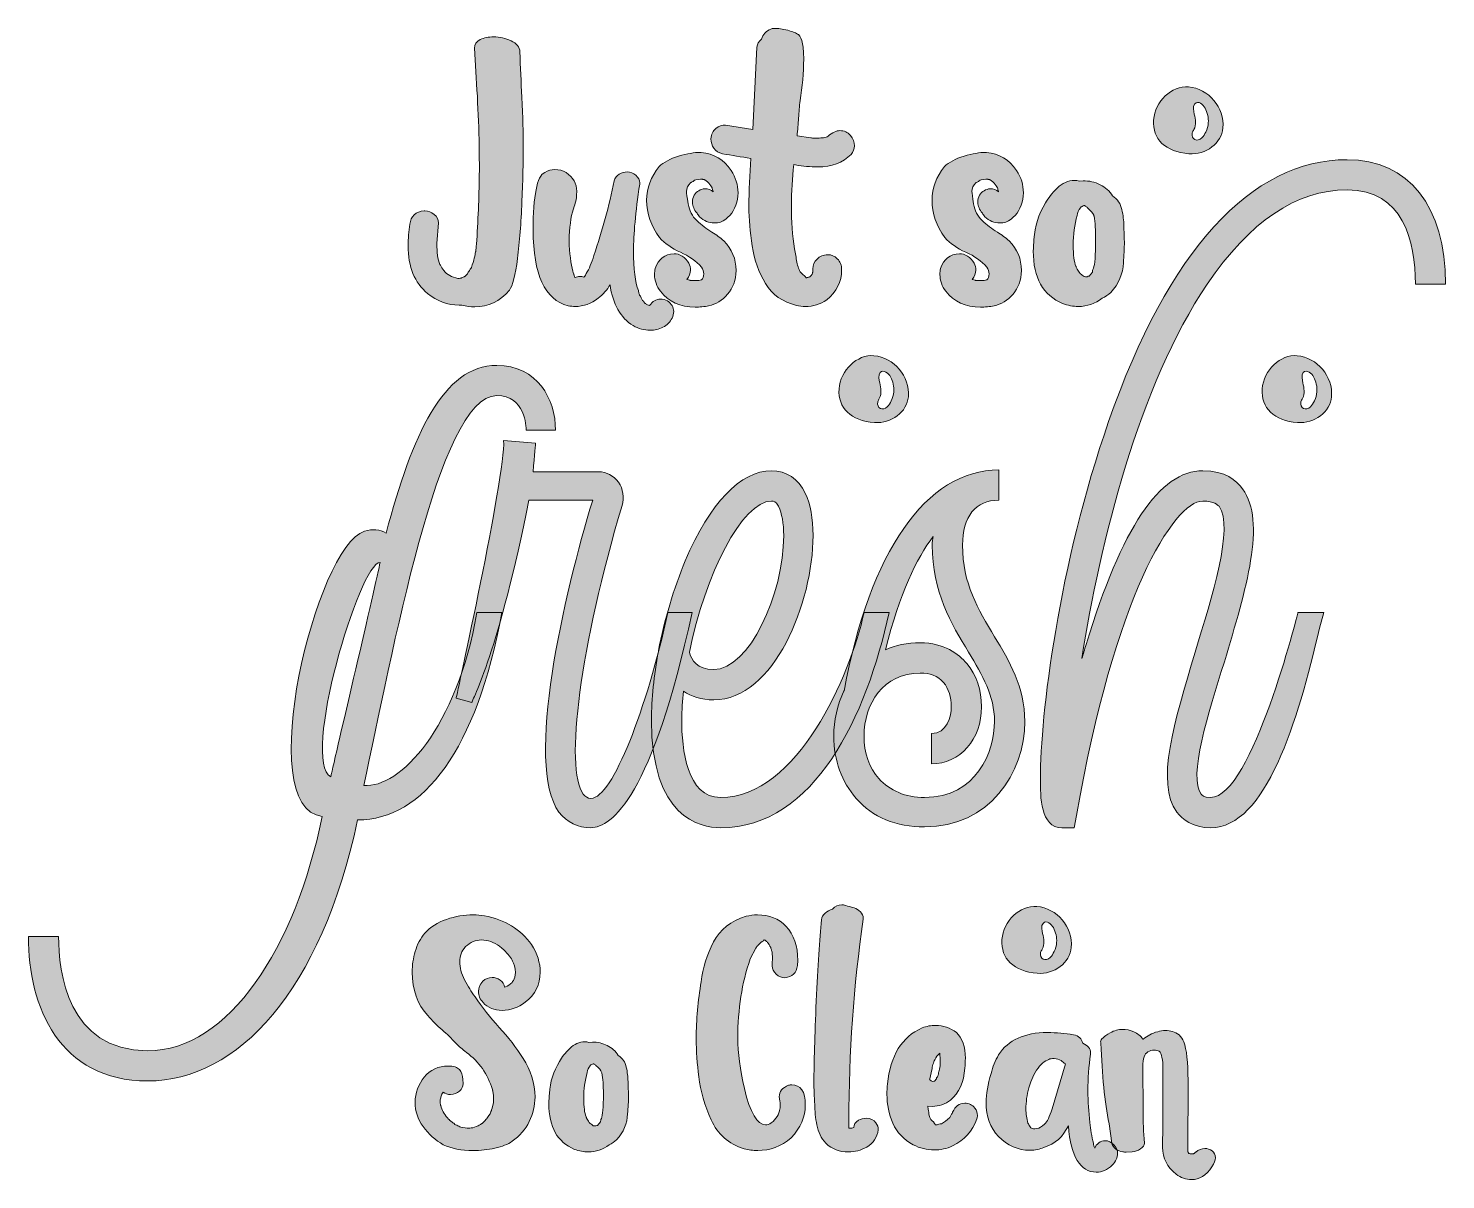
# Model space of a CAD drawing. Header units: inches. Extents: x 150 to 931, y -857 to -223.
import ezdxf

# ---------------------------------------------------------------- set-up
doc = ezdxf.new("R2010")
doc.units = ezdxf.units.IN
doc.header["$MEASUREMENT"] = 0
doc.layers.add('Layer 1', color=7, linetype='Continuous')

# ---------------------------------------------------------------- blocks, each defined once
blk = doc.blocks.new('block 3')
at = {"layer": 'Layer 1', "true_color": 0x040404}
h = blk.add_hatch(color=18, dxfattribs=at)
h.dxf.hatch_style = 2
edge = h.paths.add_edge_path()
edge.add_spline(control_points=[(602.24, -841.94), (597.47, -841.94), (593.34, -840.35), (589.84, -837.17), (587.3, -834.31), (585.66, -830.95), (584.92, -827.08), (584.18, -823.21), (583.81, -819.37), (583.81, -815.56), (583.7, -814.18), (583.59, -812.72), (583.49, -811.18), (583.38, -809.65), (583.33, -807.08), (583.33, -803.48), (583.33, -792.99), (583.75, -778.1), (584.6, -758.82), (585.45, -739.53), (586.4, -724.6), (587.46, -714), (587.67, -712.62), (588.36, -711.4), (589.53, -710.34), (590.69, -709.28), (592.01, -708.54), (593.5, -708.12), (594.98, -706.53), (596.73, -705.73), (598.74, -705.73), (599.49, -705.73), (601.71, -706.32), (605.42, -707.48), (606.69, -707.91), (607.86, -708.62), (608.92, -709.63), (609.98, -710.63), (610.51, -711.77), (610.51, -713.04), (610.51, -713.04), (610.51, -713.68), (610.51, -713.68), (605.21, -750.23), (602.56, -787.32), (602.56, -824.93), (602.56, -824.93), (602.56, -828.91), (602.56, -828.91), (603.2, -828.91), (603.72, -828.86), (604.15, -828.75), (604.57, -828.64), (604.94, -828.54), (605.26, -828.43), (605.26, -826.84), (606.11, -825.52), (607.8, -824.46), (609.18, -823.72), (610.61, -823.34), (612.1, -823.34), (614.53, -823.34), (616.33, -824.19), (617.5, -825.89), (618.35, -827.05), (618.77, -828.33), (618.77, -829.7), (618.24, -833.94), (616.12, -837.12), (612.41, -839.24), (609.23, -841.04), (605.84, -841.94), (602.24, -841.94)], knot_values=[0, 0, 0, 0, 1, 1, 1, 2, 2, 2, 3, 3, 3, 4, 4, 4, 5, 5, 5, 6, 6, 6, 7, 7, 7, 8, 8, 8, 9, 9, 9, 10, 10, 10, 11, 11, 11, 12, 12, 12, 13, 13, 13, 14, 14, 14, 15, 15, 15, 16, 16, 16, 17, 17, 17, 18, 18, 18, 19, 19, 19, 20, 20, 20, 21, 21, 21, 22, 22, 22, 23, 23, 23, 24, 24, 24, 24], degree=3, periodic=1)
h = blk.add_hatch(color=18, dxfattribs=at)
h.dxf.hatch_style = 2
edge = h.paths.add_edge_path()
edge.add_spline(control_points=[(395.47, -841.15), (389.11, -841.15), (383.66, -840.09), (379.1, -837.97), (374.65, -835.42), (370.94, -832.09), (367.98, -827.95), (365.01, -823.82), (363.53, -819.37), (363.53, -814.6), (363.63, -809.41), (365.33, -804.78), (368.61, -800.7), (371.9, -796.62), (376.29, -794.58), (381.8, -794.58), (384.77, -794.58), (386.84, -795.24), (388, -796.56), (389.17, -797.89), (389.8, -799.72), (389.91, -802.05), (389.91, -802.05), (390.07, -804.27), (390.07, -804.27), (390.07, -805.86), (389.38, -807.24), (388, -808.4), (386.62, -809.57), (384.98, -810.21), (383.07, -810.31), (381.49, -810.31), (380.11, -809.89), (378.94, -809.04), (378.41, -809.68), (378.07, -810.37), (377.91, -811.11), (377.75, -811.85), (377.56, -812.54), (377.35, -813.17), (377.35, -814.44), (377.41, -815.27), (377.51, -815.64), (377.62, -816.01), (377.67, -816.25), (377.67, -816.35), (378.31, -818.79), (379.52, -821.07), (381.33, -823.18), (381.86, -823.82), (382.17, -824.14), (382.28, -824.14), (382.81, -824.67), (383.31, -825.09), (383.79, -825.41), (384.27, -825.73), (384.61, -825.97), (384.82, -826.13), (385.04, -826.28), (385.17, -826.39), (385.22, -826.44), (385.27, -826.5), (385.38, -826.6), (385.54, -826.76), (385.7, -826.92), (386.02, -827.08), (386.49, -827.24), (386.97, -827.4), (387.37, -827.58), (387.68, -827.79), (388, -828.01), (388.37, -828.17), (388.8, -828.27), (388.8, -828.27), (392.29, -828.91), (392.29, -828.91), (393.14, -828.91), (394.15, -828.8), (395.31, -828.59), (396.9, -828.06), (397.83, -827.74), (398.09, -827.63), (398.36, -827.53), (399.13, -827.05), (400.4, -826.2), (400.4, -826.2), (400.56, -826.2), (400.56, -826.2), (400.66, -825.99), (400.88, -825.78), (401.19, -825.57), (401.51, -825.36), (401.99, -824.83), (402.62, -823.98), (402.84, -823.77), (403.02, -823.58), (403.18, -823.42), (403.34, -823.26), (403.42, -823.13), (403.42, -823.03), (404.58, -821.44), (405.33, -820.11), (405.64, -819.05), (405.64, -819.05), (405.33, -819.69), (405.33, -819.69), (406.28, -817.04), (406.76, -815.03), (406.76, -813.65), (406.76, -811.11), (406.7, -809.65), (406.6, -809.28), (406.49, -808.91), (406.44, -808.62), (406.44, -808.4), (406.44, -808.19), (406.41, -808.09), (406.36, -808.09), (406.3, -808.09), (406.28, -808.01), (406.28, -807.85), (406.28, -807.69), (406.23, -807.56), (406.12, -807.45), (403.58, -798.98), (398.81, -792.19), (391.82, -787.11), (389.59, -785.41), (387.68, -783.72), (386.09, -782.02), (383.66, -779.37), (381.11, -776.94), (378.47, -774.71), (375.6, -772.17), (372.96, -769.52), (370.52, -766.76), (364.8, -760.41), (361.94, -752.46), (361.94, -742.92), (361.94, -739), (362.49, -735.16), (363.61, -731.4), (364.72, -727.64), (366.49, -724.27), (368.93, -721.31), (372, -717.92), (375.97, -715.4), (380.85, -713.76), (385.72, -712.12), (390.6, -711.3), (395.47, -711.3), (397.7, -711.3), (399.82, -711.46), (401.83, -711.77), (412.96, -713.89), (421.59, -719.19), (427.74, -727.67), (430.91, -732.65), (432.5, -737.73), (432.5, -742.92), (432.5, -749.7), (429.75, -755.21), (424.24, -759.45), (420.42, -762.42), (416.18, -763.9), (411.52, -763.9), (407.18, -763.9), (403.68, -762.47), (401.03, -759.61), (399.34, -757.81), (398.49, -755.74), (398.49, -753.41), (398.49, -751.51), (399.29, -749.65), (400.88, -747.85), (402.36, -746.47), (404.05, -745.78), (405.96, -745.78), (407.55, -745.78), (409.06, -746.26), (410.49, -747.21), (411.92, -748.17), (412.69, -749.5), (412.8, -751.19), (412.8, -751.19), (413.43, -750.87), (413.43, -750.87), (414.6, -750.55), (415.82, -749.76), (417.09, -748.49), (417.09, -748.27), (417.3, -747.96), (417.72, -747.53), (418.36, -746.37), (418.73, -744.89), (418.84, -743.08), (418.62, -740.33), (418.09, -738.21), (417.25, -736.73), (417.14, -736.51), (417.01, -736.22), (416.85, -735.85), (416.69, -735.48), (415.97, -734.5), (414.7, -732.91), (413.96, -732.17), (413.51, -731.67), (413.35, -731.4), (413.19, -731.14), (412.11, -730.21), (410.09, -728.62), (406.91, -726.29), (403.58, -725.12), (400.08, -725.12), (396.9, -725.12), (393.99, -726.34), (391.34, -728.78), (389.22, -731.32), (388.16, -734.08), (388.16, -737.04), (388.16, -740.33), (389.06, -743.69), (390.86, -747.14), (392.66, -750.58), (394.57, -753.68), (396.58, -756.43), (400.5, -762.26), (404.95, -767.88), (409.94, -773.28), (414.91, -778.68), (419.31, -784.4), (423.13, -790.44), (427.36, -796.91), (429.54, -804.01), (429.64, -811.74), (429.64, -816.4), (428.58, -820.88), (426.46, -825.17), (424.34, -829.46), (421.22, -833.09), (417.09, -836.06), (414.65, -837.75), (411.47, -839.03), (407.55, -839.87), (403.63, -840.72), (399.6, -841.15), (395.47, -841.15)], knot_values=[0, 0, 0, 0, 1, 1, 1, 2, 2, 2, 3, 3, 3, 4, 4, 4, 5, 5, 5, 6, 6, 6, 7, 7, 7, 8, 8, 8, 9, 9, 9, 10, 10, 10, 11, 11, 11, 12, 12, 12, 13, 13, 13, 14, 14, 14, 15, 15, 15, 16, 16, 16, 17, 17, 17, 18, 18, 18, 19, 19, 19, 20, 20, 20, 21, 21, 21, 22, 22, 22, 23, 23, 23, 24, 24, 24, 25, 25, 25, 26, 26, 26, 27, 27, 27, 28, 28, 28, 29, 29, 29, 30, 30, 30, 31, 31, 31, 32, 32, 32, 33, 33, 33, 34, 34, 34, 35, 35, 35, 36, 36, 36, 37, 37, 37, 38, 38, 38, 39, 39, 39, 40, 40, 40, 41, 41, 41, 42, 42, 42, 43, 43, 43, 44, 44, 44, 45, 45, 45, 46, 46, 46, 47, 47, 47, 48, 48, 48, 49, 49, 49, 50, 50, 50, 51, 51, 51, 52, 52, 52, 53, 53, 53, 54, 54, 54, 55, 55, 55, 56, 56, 56, 57, 57, 57, 58, 58, 58, 59, 59, 59, 60, 60, 60, 61, 61, 61, 62, 62, 62, 63, 63, 63, 64, 64, 64, 65, 65, 65, 66, 66, 66, 67, 67, 67, 68, 68, 68, 69, 69, 69, 70, 70, 70, 71, 71, 71, 72, 72, 72, 73, 73, 73, 74, 74, 74, 75, 75, 75, 76, 76, 76, 77, 77, 77, 78, 78, 78, 79, 79, 79, 80, 80, 80, 81, 81, 81, 82, 82, 82, 82], degree=3, periodic=1)
h = blk.add_hatch(color=18, dxfattribs=at)
h.dxf.hatch_style = 2
edge = h.paths.add_edge_path()
edge.add_spline(control_points=[(552.34, -841.15), (549.79, -841.15), (547.3, -840.83), (544.87, -840.19), (536.29, -837.44), (530.22, -832.11), (526.67, -824.22), (523.12, -816.33), (520.87, -808.4), (519.92, -800.46), (518.96, -793.46), (518.48, -786.47), (518.48, -779.48), (518.48, -768.99), (519.38, -758.55), (521.19, -748.17), (522.14, -740.43), (524.42, -733.13), (528.02, -726.24), (531.62, -719.35), (537.61, -714.63), (545.98, -712.09), (547.99, -711.56), (550.06, -711.3), (552.18, -711.3), (558.75, -711.3), (563.99, -713.36), (567.91, -717.5), (572.26, -722.26), (574.43, -728.57), (574.43, -736.41), (574.43, -736.41), (574.27, -739.27), (574.27, -739.27), (573.74, -743.19), (571.41, -745.42), (567.28, -745.94), (565.58, -745.94), (563.99, -745.28), (562.51, -743.96), (561.03, -742.63), (560.28, -741.12), (560.28, -739.43), (560.39, -738.05), (560.44, -736.51), (560.44, -734.82), (560.44, -734.08), (560.42, -733.55), (560.36, -733.23), (560.31, -732.91), (560.28, -732.59), (560.28, -732.28), (560.28, -731.96), (560.23, -731.64), (560.13, -731.32), (560.02, -731), (559.94, -730.74), (559.89, -730.53), (559.83, -730.31), (559.75, -730.05), (559.65, -729.73), (559.54, -729.41), (559.46, -729.17), (559.41, -729.02), (559.36, -728.86), (559.25, -728.67), (559.09, -728.46), (558.93, -728.25), (558.8, -728.04), (558.7, -727.82), (558.59, -727.61), (558.54, -727.45), (558.54, -727.35), (558.22, -726.93), (558.03, -726.69), (557.98, -726.63), (557.93, -726.58), (557.77, -726.45), (557.5, -726.24), (557.24, -726.03), (557, -725.81), (556.79, -725.6), (556.57, -725.39), (556.31, -725.23), (555.99, -725.12), (555.67, -725.44), (555.38, -725.65), (555.12, -725.76), (554.85, -725.86), (554.67, -726), (554.56, -726.16), (554.46, -726.32), (554.25, -726.5), (553.93, -726.71), (553.61, -726.93), (553.34, -727.19), (553.13, -727.51), (552.6, -728.14), (552.28, -728.46), (552.18, -728.46), (552.07, -728.46), (551.97, -728.57), (551.86, -728.78), (551.75, -728.99), (551.54, -729.26), (551.23, -729.57), (551.23, -729.57), (548.21, -735.61), (548.21, -735.61), (543.65, -748.75), (541.37, -763.27), (541.37, -779.16), (541.48, -787.22), (542.7, -796.49), (545.03, -806.97), (548.21, -820.33), (552.07, -827), (556.63, -827), (557.58, -827), (558.64, -826.63), (559.81, -825.89), (562.56, -823.77), (564.15, -821.23), (564.58, -818.26), (564.68, -817.73), (564.74, -816.46), (564.74, -814.44), (564.63, -814.23), (564.58, -814.05), (564.58, -813.89), (564.58, -813.73), (564.52, -813.46), (564.42, -813.09), (564.31, -812.72), (564.26, -812.22), (564.26, -811.58), (564.26, -808.62), (565.95, -806.5), (569.34, -805.22), (569.98, -805.02), (570.56, -804.91), (571.09, -804.91), (576.07, -804.91), (578.56, -808.62), (578.56, -816.03), (578.56, -822.71), (575.96, -828.75), (570.77, -834.15), (565.26, -838.81), (559.12, -841.15), (552.34, -841.15)], knot_values=[0, 0, 0, 0, 1, 1, 1, 2, 2, 2, 3, 3, 3, 4, 4, 4, 5, 5, 5, 6, 6, 6, 7, 7, 7, 8, 8, 8, 9, 9, 9, 10, 10, 10, 11, 11, 11, 12, 12, 12, 13, 13, 13, 14, 14, 14, 15, 15, 15, 16, 16, 16, 17, 17, 17, 18, 18, 18, 19, 19, 19, 20, 20, 20, 21, 21, 21, 22, 22, 22, 23, 23, 23, 24, 24, 24, 25, 25, 25, 26, 26, 26, 27, 27, 27, 28, 28, 28, 29, 29, 29, 30, 30, 30, 31, 31, 31, 32, 32, 32, 33, 33, 33, 34, 34, 34, 35, 35, 35, 36, 36, 36, 37, 37, 37, 38, 38, 38, 39, 39, 39, 40, 40, 40, 41, 41, 41, 42, 42, 42, 43, 43, 43, 44, 44, 44, 45, 45, 45, 46, 46, 46, 47, 47, 47, 48, 48, 48, 49, 49, 49, 50, 50, 50, 50], degree=3, periodic=1)
h = blk.add_hatch(color=18, dxfattribs=at)
h.dxf.hatch_style = 2
edge = h.paths.add_edge_path()
edge.add_spline(control_points=[(649.6, -840.83), (645.57, -840.83), (641.71, -839.87), (638, -837.97), (632.81, -835.21), (629.1, -831.27), (626.87, -826.13), (624.65, -820.99), (623.54, -815.66), (623.54, -810.15), (623.54, -808.25), (623.64, -806.34), (623.86, -804.43), (625.44, -788.75), (631.8, -778.47), (642.93, -773.6), (645.36, -772.64), (647.85, -772.17), (650.4, -772.17), (654.53, -772.17), (658.34, -773.49), (661.84, -776.14), (665.12, -779.21), (666.77, -783.93), (666.77, -790.29), (666.77, -792.09), (666.66, -793.89), (666.45, -795.69), (665.92, -803.53), (663.32, -809.41), (658.66, -813.33), (655.59, -815.66), (652.25, -816.83), (648.65, -816.83), (648.65, -816.83), (646.11, -816.67), (646.11, -816.67), (646.11, -816.67), (646.26, -818.58), (646.26, -818.58), (646.47, -818.79), (646.58, -819.35), (646.58, -820.24), (646.58, -821.15), (646.95, -822.44), (647.69, -824.14), (648.75, -824.88), (649.6, -825.84), (650.24, -827), (650.98, -827), (651.59, -826.9), (652.07, -826.68), (652.54, -826.47), (653.04, -826.36), (653.58, -826.36), (655.06, -825.62), (656.59, -824.46), (658.18, -822.87), (658.18, -822.87), (658.34, -822.55), (658.34, -822.55), (658.87, -821.49), (659.35, -820.75), (659.77, -820.33), (659.77, -820.33), (659.77, -820.01), (659.77, -820.01), (661.15, -816.72), (663.37, -815.08), (666.45, -815.08), (668.67, -815.08), (670.53, -815.98), (672.01, -817.78), (672.97, -819.05), (673.44, -820.43), (673.44, -821.92), (673.44, -822.44), (673.34, -823.03), (673.12, -823.66), (670.69, -830.45), (666.24, -835.42), (659.77, -838.6), (656.38, -840.09), (652.99, -840.83), (649.6, -840.83)], knot_values=[0, 0, 0, 0, 1, 1, 1, 2, 2, 2, 3, 3, 3, 4, 4, 4, 5, 5, 5, 6, 6, 6, 7, 7, 7, 8, 8, 8, 9, 9, 9, 10, 10, 10, 11, 11, 11, 12, 12, 12, 13, 13, 13, 14, 14, 14, 15, 15, 15, 16, 16, 16, 17, 17, 17, 18, 18, 18, 19, 19, 19, 20, 20, 20, 21, 21, 21, 22, 22, 22, 23, 23, 23, 24, 24, 24, 25, 25, 25, 26, 26, 26, 27, 27, 27, 28, 28, 28, 28], degree=3, periodic=1)
edge = h.paths.add_edge_path()
edge.add_spline(control_points=[(648.65, -803.16), (648.65, -803.16), (649.44, -802.84), (649.44, -802.84), (649.44, -802.84), (649.76, -802.84), (649.76, -802.84), (649.76, -802.84), (650.87, -801.57), (650.87, -801.57), (650.87, -801.25), (650.95, -801.01), (651.11, -800.85), (651.27, -800.7), (651.4, -800.46), (651.51, -800.14), (651.72, -799.51), (651.85, -799.13), (651.91, -799.03), (651.96, -798.92), (651.99, -798.66), (651.99, -798.23), (652.62, -796.96), (652.94, -794.52), (652.94, -790.92), (652.94, -790.92), (652.78, -787.74), (652.78, -787.74), (652.78, -787.74), (652.62, -787.42), (652.62, -787.42), (651.35, -788.7), (650.5, -789.81), (650.08, -790.76), (650.08, -790.87), (650.05, -790.95), (650, -791), (649.94, -791.06), (649.81, -791.29), (649.6, -791.72), (649.39, -792.14), (649.28, -792.57), (649.28, -792.99), (648.75, -793.94), (648.49, -794.95), (648.49, -796.01), (647.64, -799.4), (647.22, -801.23), (647.22, -801.49), (647.22, -801.76), (647.16, -802), (647.06, -802.2), (647.69, -802.52), (648.22, -802.84), (648.65, -803.16)], knot_values=[0, 0, 0, 0, 1, 1, 1, 2, 2, 2, 3, 3, 3, 4, 4, 4, 5, 5, 5, 6, 6, 6, 7, 7, 7, 8, 8, 8, 9, 9, 9, 10, 10, 10, 11, 11, 11, 12, 12, 12, 13, 13, 13, 14, 14, 14, 15, 15, 15, 16, 16, 16, 17, 17, 17, 18, 18, 18, 18], degree=3, periodic=1)
h = blk.add_hatch(color=18, dxfattribs=at)
h.dxf.hatch_style = 2
edge = h.paths.add_edge_path()
edge.add_spline(control_points=[(738.92, -853.06), (730.02, -853.06), (724.88, -844.59), (723.51, -827.63), (723.51, -827.63), (723.51, -827.48), (723.51, -827.48), (720.75, -833.52), (716.24, -837.49), (709.99, -839.4), (707.87, -840.46), (705.28, -840.98), (702.21, -840.98), (695.75, -840.98), (690.02, -838.44), (685.05, -833.36), (680.49, -828.69), (678.21, -822.44), (678.21, -814.6), (678.21, -810.05), (679.11, -804.75), (680.91, -798.71), (681.87, -795.11), (683.24, -791.66), (685.05, -788.38), (690.34, -780.22), (699.35, -776.14), (712.06, -776.14), (716.93, -776.14), (721.7, -776.57), (726.36, -777.41), (729.22, -777.94), (730.92, -779.48), (731.45, -782.02), (734.31, -783.19), (735.74, -784.99), (735.74, -787.42), (735.74, -787.42), (735.74, -788.06), (735.74, -788.06), (734.79, -794.74), (734.31, -801.47), (734.31, -808.25), (734.31, -814.07), (734.68, -819.9), (735.43, -825.73), (735.74, -829.54), (736.38, -833.36), (737.33, -837.17), (737.33, -838.02), (737.6, -838.92), (738.13, -839.87), (738.44, -838.71), (739.16, -837.73), (740.27, -836.93), (741.39, -836.14), (742.52, -835.74), (743.69, -835.74), (745.59, -835.74), (747.24, -836.51), (748.62, -838.05), (749.99, -839.58), (750.68, -841.15), (750.68, -842.74), (750.68, -845.06), (749.68, -847.24), (747.66, -849.25), (745.01, -851.79), (742.1, -853.06), (738.92, -853.06)], knot_values=[0, 0, 0, 0, 1, 1, 1, 2, 2, 2, 3, 3, 3, 4, 4, 4, 5, 5, 5, 6, 6, 6, 7, 7, 7, 8, 8, 8, 9, 9, 9, 10, 10, 10, 11, 11, 11, 12, 12, 12, 13, 13, 13, 14, 14, 14, 15, 15, 15, 16, 16, 16, 17, 17, 17, 18, 18, 18, 19, 19, 19, 20, 20, 20, 21, 21, 21, 22, 22, 22, 23, 23, 23, 23], degree=3, periodic=1)
edge = h.paths.add_edge_path()
edge.add_spline(control_points=[(705.07, -829.22), (706.55, -829.12), (707.93, -828.59), (709.2, -827.63), (709.2, -827.63), (710.31, -826.68), (710.31, -826.68), (711.8, -825.31), (713.23, -822.5), (714.61, -818.26), (714.61, -818.26), (721.92, -793.31), (721.92, -793.31), (720.96, -792.88), (720.17, -792.3), (719.53, -791.56), (718.47, -790.92), (717.2, -790.55), (715.72, -790.44), (714.44, -790.44), (713.49, -790.6), (712.85, -790.92), (710.42, -791.77), (708.14, -793.73), (706.02, -796.8), (703.9, -800.51), (702.47, -803.79), (701.73, -806.66), (700.67, -810.58), (700.14, -814.44), (700.14, -818.26), (700.14, -820.91), (700.51, -823.5), (701.25, -826.05), (701.57, -826.68), (701.83, -827.19), (702.05, -827.56), (702.26, -827.93), (702.55, -828.27), (702.92, -828.59), (703.3, -828.91), (704.01, -829.12), (705.07, -829.22)], knot_values=[0, 0, 0, 0, 1, 1, 1, 2, 2, 2, 3, 3, 3, 4, 4, 4, 5, 5, 5, 6, 6, 6, 7, 7, 7, 8, 8, 8, 9, 9, 9, 10, 10, 10, 11, 11, 11, 12, 12, 12, 13, 13, 13, 14, 14, 14, 14], degree=3, periodic=1)
h = blk.add_hatch(color=18, dxfattribs=at)
h.dxf.hatch_style = 2
edge = h.paths.add_edge_path()
edge.add_spline(control_points=[(791.37, -857.2), (788.3, -857.2), (785.49, -856.19), (782.95, -854.18), (777.96, -850.26), (775.48, -845.33), (775.48, -839.4), (775.48, -828.06), (775.53, -819.64), (775.63, -814.13), (775.63, -814.13), (775.63, -796.64), (775.63, -796.64), (775.63, -791.03), (774.94, -787.64), (773.57, -786.47), (772.72, -786.05), (771.82, -785.84), (770.87, -785.84), (769.59, -785.84), (768.43, -786.15), (767.37, -786.79), (765.46, -787.74), (764.51, -790.44), (764.51, -794.9), (764.51, -794.9), (764.67, -819.05), (764.67, -819.05), (764.67, -825.09), (764.93, -831.08), (765.46, -837.01), (765.46, -838.28), (764.75, -839.37), (763.32, -840.27), (761.89, -841.17), (760.32, -841.67), (758.63, -841.78), (758.63, -841.78), (755.29, -842.1), (755.29, -842.1), (754.66, -842.1), (754.07, -841.99), (753.54, -841.78), (752.06, -841.78), (750.73, -841.28), (749.57, -840.27), (748.4, -839.27), (747.71, -838.18), (747.5, -837.01), (747.5, -837.01), (745.92, -826.36), (745.92, -826.36), (743.58, -814.29), (742.1, -799.51), (741.46, -782.02), (741.36, -781.81), (741.31, -781.54), (741.31, -781.23), (741.31, -779.95), (743.05, -778.31), (746.55, -776.3), (748.88, -775.03), (751.1, -774.39), (753.22, -774.39), (755.45, -774.39), (757.59, -774.84), (759.66, -775.74), (761.73, -776.65), (763.34, -778), (764.51, -779.79), (764.51, -779.79), (764.83, -779.64), (764.83, -779.64), (764.83, -779.64), (764.83, -779.79), (764.83, -779.79), (766.95, -777.89), (769.59, -776.51), (772.77, -775.66), (774.15, -775.24), (775.53, -775.03), (776.91, -775.03), (779.77, -775.03), (782.31, -775.82), (784.54, -777.41), (785.7, -778.58), (786.55, -779.85), (787.08, -781.23), (788.67, -785.47), (789.46, -792.51), (789.46, -802.36), (789.46, -802.36), (789.3, -841.78), (789.3, -841.78), (789.3, -841.78), (789.46, -842.1), (789.46, -842.1), (789.46, -842.1), (789.3, -841.62), (789.3, -841.62), (789.41, -841.73), (789.49, -841.89), (789.54, -842.1), (789.59, -842.31), (789.78, -842.52), (790.1, -842.74), (790.1, -842.74), (789.78, -842.57), (789.78, -842.57), (789.89, -842.68), (789.99, -842.74), (790.1, -842.74), (790.2, -842.74), (790.36, -842.79), (790.57, -842.89), (790.79, -843), (791.15, -843.05), (791.69, -843.05), (791.9, -843.05), (792.14, -843), (792.4, -842.89), (792.67, -842.79), (792.82, -842.74), (792.88, -842.74), (792.93, -842.74), (793.17, -842.52), (793.59, -842.1), (793.59, -842.1), (793.75, -842.1), (793.75, -842.1), (795.24, -840.72), (796.88, -840.03), (798.68, -840.03), (800.16, -840.03), (801.51, -840.46), (802.73, -841.3), (803.95, -842.15), (804.56, -843.42), (804.56, -845.12), (804.56, -846.5), (803.93, -848.19), (802.65, -850.2), (799.37, -854.86), (795.6, -857.2), (791.37, -857.2)], knot_values=[0, 0, 0, 0, 1, 1, 1, 2, 2, 2, 3, 3, 3, 4, 4, 4, 5, 5, 5, 6, 6, 6, 7, 7, 7, 8, 8, 8, 9, 9, 9, 10, 10, 10, 11, 11, 11, 12, 12, 12, 13, 13, 13, 14, 14, 14, 15, 15, 15, 16, 16, 16, 17, 17, 17, 18, 18, 18, 19, 19, 19, 20, 20, 20, 21, 21, 21, 22, 22, 22, 23, 23, 23, 24, 24, 24, 25, 25, 25, 26, 26, 26, 27, 27, 27, 28, 28, 28, 29, 29, 29, 30, 30, 30, 31, 31, 31, 32, 32, 32, 33, 33, 33, 34, 34, 34, 35, 35, 35, 36, 36, 36, 37, 37, 37, 38, 38, 38, 39, 39, 39, 40, 40, 40, 41, 41, 41, 42, 42, 42, 43, 43, 43, 44, 44, 44, 45, 45, 45, 46, 46, 46, 47, 47, 47, 48, 48, 48, 48], degree=3, periodic=1)
h = blk.add_hatch(color=18, dxfattribs=at)
h.dxf.hatch_style = 2
edge = h.paths.add_edge_path()
edge.add_spline(control_points=[(458.89, -841.94), (456.45, -841.94), (453.96, -841.46), (451.42, -840.51), (441.98, -836.59), (437.27, -828.17), (437.27, -815.24), (437.27, -813.33), (437.38, -811.48), (437.59, -809.68), (437.91, -803.43), (439.76, -797.54), (443.15, -792.03), (444.42, -789.71), (446.3, -787.32), (448.79, -784.88), (451.28, -782.45), (454.06, -781.23), (457.14, -781.23), (457.88, -781.23), (458.62, -781.33), (459.36, -781.54), (459.36, -781.54), (461.27, -781.38), (461.27, -781.38), (464.13, -781.38), (466.86, -782.02), (469.46, -783.29), (472.05, -784.56), (474.04, -786.37), (475.41, -788.7), (477.85, -790.29), (479.36, -792.46), (479.95, -795.21), (480.53, -797.97), (480.84, -800.62), (480.9, -803.16), (480.95, -805.7), (481.03, -808.19), (481.14, -810.63), (481.14, -814.13), (480.98, -817.57), (480.66, -820.96), (480.45, -826.26), (478.44, -831.03), (474.62, -835.26), (473.45, -836.32), (472.08, -837.22), (470.49, -837.97), (467.1, -840.62), (463.23, -841.94), (458.89, -841.94)], knot_values=[0, 0, 0, 0, 1, 1, 1, 2, 2, 2, 3, 3, 3, 4, 4, 4, 5, 5, 5, 6, 6, 6, 7, 7, 7, 8, 8, 8, 9, 9, 9, 10, 10, 10, 11, 11, 11, 12, 12, 12, 13, 13, 13, 14, 14, 14, 15, 15, 15, 16, 16, 16, 17, 17, 17, 17], degree=3, periodic=1)
edge = h.paths.add_edge_path()
edge.add_spline(control_points=[(463.18, -827.63), (463.5, -827.43), (463.81, -827.32), (464.13, -827.32), (464.13, -827.32), (465.72, -825.41), (465.72, -825.41), (465.72, -824.99), (465.88, -824.35), (466.2, -823.5), (466.94, -821.81), (467.31, -817.31), (467.31, -809.99), (467.31, -805.33), (467.04, -801.47), (466.51, -798.39), (466.41, -798.39), (466.36, -798.23), (466.36, -797.92), (466.04, -796.96), (464.98, -795.75), (463.18, -794.26), (463.18, -794.26), (463.18, -794.1), (463.18, -794.1), (463.18, -794.1), (461.59, -793.31), (461.59, -793.31), (461.48, -793.41), (461.22, -793.54), (460.79, -793.7), (460.37, -793.86), (460.16, -794), (460.16, -794.1), (460.16, -794.21), (460.1, -794.31), (460, -794.42), (459.15, -795.58), (458.62, -796.8), (458.41, -798.07), (457.14, -802.63), (456.5, -807.4), (456.5, -812.38), (456.5, -817.15), (456.92, -820.54), (457.77, -822.55), (457.88, -822.66), (457.93, -822.82), (457.93, -823.03), (457.93, -823.24), (458.07, -823.53), (458.33, -823.9), (458.59, -824.27), (458.83, -824.61), (459.05, -824.93), (459.26, -825.25), (459.42, -825.49), (459.52, -825.65), (459.63, -825.81), (459.81, -825.99), (460.08, -826.2), (460.34, -826.42), (460.61, -826.63), (460.87, -826.84), (461.14, -827.05), (461.35, -827.21), (461.51, -827.32), (461.67, -827.43), (461.83, -827.5), (461.99, -827.56), (462.14, -827.61), (462.54, -827.63), (463.18, -827.63)], knot_values=[0, 0, 0, 0, 1, 1, 1, 2, 2, 2, 3, 3, 3, 4, 4, 4, 5, 5, 5, 6, 6, 6, 7, 7, 7, 8, 8, 8, 9, 9, 9, 10, 10, 10, 11, 11, 11, 12, 12, 12, 13, 13, 13, 14, 14, 14, 15, 15, 15, 16, 16, 16, 17, 17, 17, 18, 18, 18, 19, 19, 19, 20, 20, 20, 21, 21, 21, 22, 22, 22, 23, 23, 23, 24, 24, 24, 24], degree=3, periodic=1)
edge = h.paths.add_edge_path()
edge.add_spline(control_points=[(462.22, -793.46), (462.22, -793.46), (461.59, -793.31), (461.59, -793.31), (462.01, -793.31), (462.22, -793.36), (462.22, -793.46)], knot_values=[0, 0, 0, 0, 1, 1, 1, 2, 2, 2, 2], degree=3, periodic=1)
at = {"layer": 'Layer 1', "lineweight": 0}
for points, knots in [([(602.24, -841.94), (597.47, -841.94), (593.34, -840.35), (589.84, -837.17), (587.3, -834.31), (585.66, -830.95), (584.92, -827.08), (584.18, -823.21), (583.81, -819.37), (583.81, -815.56), (583.7, -814.18), (583.59, -812.72), (583.49, -811.18), (583.38, -809.65), (583.33, -807.08), (583.33, -803.48), (583.33, -792.99), (583.75, -778.1), (584.6, -758.82), (585.45, -739.53), (586.4, -724.6), (587.46, -714), (587.67, -712.62), (588.36, -711.4), (589.53, -710.34), (590.69, -709.28), (592.01, -708.54), (593.5, -708.12), (594.98, -706.53), (596.73, -705.73), (598.74, -705.73), (599.49, -705.73), (601.71, -706.32), (605.42, -707.48), (606.69, -707.91), (607.86, -708.62), (608.92, -709.63), (609.98, -710.63), (610.51, -711.77), (610.51, -713.04), (610.51, -713.04), (610.51, -713.68), (610.51, -713.68), (605.21, -750.23), (602.56, -787.32), (602.56, -824.93), (602.56, -824.93), (602.56, -828.91), (602.56, -828.91), (603.2, -828.91), (603.72, -828.86), (604.15, -828.75), (604.57, -828.64), (604.94, -828.54), (605.26, -828.43), (605.26, -826.84), (606.11, -825.52), (607.8, -824.46), (609.18, -823.72), (610.61, -823.34), (612.1, -823.34), (614.53, -823.34), (616.33, -824.19), (617.5, -825.89), (618.35, -827.05), (618.77, -828.33), (618.77, -829.7), (618.24, -833.94), (616.12, -837.12), (612.41, -839.24), (609.23, -841.04), (605.84, -841.94), (602.24, -841.94)], [0, 0, 0, 0, 1, 1, 1, 2, 2, 2, 3, 3, 3, 4, 4, 4, 5, 5, 5, 6, 6, 6, 7, 7, 7, 8, 8, 8, 9, 9, 9, 10, 10, 10, 11, 11, 11, 12, 12, 12, 13, 13, 13, 14, 14, 14, 15, 15, 15, 16, 16, 16, 17, 17, 17, 18, 18, 18, 19, 19, 19, 20, 20, 20, 21, 21, 21, 22, 22, 22, 23, 23, 23, 24, 24, 24, 24]), ([(395.47, -841.15), (389.11, -841.15), (383.66, -840.09), (379.1, -837.97), (374.65, -835.42), (370.94, -832.09), (367.98, -827.95), (365.01, -823.82), (363.53, -819.37), (363.53, -814.6), (363.63, -809.41), (365.33, -804.78), (368.61, -800.7), (371.9, -796.62), (376.29, -794.58), (381.8, -794.58), (384.77, -794.58), (386.84, -795.24), (388, -796.56), (389.17, -797.89), (389.8, -799.72), (389.91, -802.05), (389.91, -802.05), (390.07, -804.27), (390.07, -804.27), (390.07, -805.86), (389.38, -807.24), (388, -808.4), (386.62, -809.57), (384.98, -810.21), (383.07, -810.31), (381.49, -810.31), (380.11, -809.89), (378.94, -809.04), (378.41, -809.68), (378.07, -810.37), (377.91, -811.11), (377.75, -811.85), (377.56, -812.54), (377.35, -813.17), (377.35, -814.44), (377.41, -815.27), (377.51, -815.64), (377.62, -816.01), (377.67, -816.25), (377.67, -816.35), (378.31, -818.79), (379.52, -821.07), (381.33, -823.18), (381.86, -823.82), (382.17, -824.14), (382.28, -824.14), (382.81, -824.67), (383.31, -825.09), (383.79, -825.41), (384.27, -825.73), (384.61, -825.97), (384.82, -826.13), (385.04, -826.28), (385.17, -826.39), (385.22, -826.44), (385.27, -826.5), (385.38, -826.6), (385.54, -826.76), (385.7, -826.92), (386.02, -827.08), (386.49, -827.24), (386.97, -827.4), (387.37, -827.58), (387.68, -827.79), (388, -828.01), (388.37, -828.17), (388.8, -828.27), (388.8, -828.27), (392.29, -828.91), (392.29, -828.91), (393.14, -828.91), (394.15, -828.8), (395.31, -828.59), (396.9, -828.06), (397.83, -827.74), (398.09, -827.63), (398.36, -827.53), (399.13, -827.05), (400.4, -826.2), (400.4, -826.2), (400.56, -826.2), (400.56, -826.2), (400.66, -825.99), (400.88, -825.78), (401.19, -825.57), (401.51, -825.36), (401.99, -824.83), (402.62, -823.98), (402.84, -823.77), (403.02, -823.58), (403.18, -823.42), (403.34, -823.26), (403.42, -823.13), (403.42, -823.03), (404.58, -821.44), (405.33, -820.11), (405.64, -819.05), (405.64, -819.05), (405.33, -819.69), (405.33, -819.69), (406.28, -817.04), (406.76, -815.03), (406.76, -813.65), (406.76, -811.11), (406.7, -809.65), (406.6, -809.28), (406.49, -808.91), (406.44, -808.62), (406.44, -808.4), (406.44, -808.19), (406.41, -808.09), (406.36, -808.09), (406.3, -808.09), (406.28, -808.01), (406.28, -807.85), (406.28, -807.69), (406.23, -807.56), (406.12, -807.45), (403.58, -798.98), (398.81, -792.19), (391.82, -787.11), (389.59, -785.41), (387.68, -783.72), (386.09, -782.02), (383.66, -779.37), (381.11, -776.94), (378.47, -774.71), (375.6, -772.17), (372.96, -769.52), (370.52, -766.76), (364.8, -760.41), (361.94, -752.46), (361.94, -742.92), (361.94, -739), (362.49, -735.16), (363.61, -731.4), (364.72, -727.64), (366.49, -724.27), (368.93, -721.31), (372, -717.92), (375.97, -715.4), (380.85, -713.76), (385.72, -712.12), (390.6, -711.3), (395.47, -711.3), (397.7, -711.3), (399.82, -711.46), (401.83, -711.77), (412.96, -713.89), (421.59, -719.19), (427.74, -727.67), (430.91, -732.65), (432.5, -737.73), (432.5, -742.92), (432.5, -749.7), (429.75, -755.21), (424.24, -759.45), (420.42, -762.42), (416.18, -763.9), (411.52, -763.9), (407.18, -763.9), (403.68, -762.47), (401.03, -759.61), (399.34, -757.81), (398.49, -755.74), (398.49, -753.41), (398.49, -751.51), (399.29, -749.65), (400.88, -747.85), (402.36, -746.47), (404.05, -745.78), (405.96, -745.78), (407.55, -745.78), (409.06, -746.26), (410.49, -747.21), (411.92, -748.17), (412.69, -749.5), (412.8, -751.19), (412.8, -751.19), (413.43, -750.87), (413.43, -750.87), (414.6, -750.55), (415.82, -749.76), (417.09, -748.49), (417.09, -748.27), (417.3, -747.96), (417.72, -747.53), (418.36, -746.37), (418.73, -744.89), (418.84, -743.08), (418.62, -740.33), (418.09, -738.21), (417.25, -736.73), (417.14, -736.51), (417.01, -736.22), (416.85, -735.85), (416.69, -735.48), (415.97, -734.5), (414.7, -732.91), (413.96, -732.17), (413.51, -731.67), (413.35, -731.4), (413.19, -731.14), (412.11, -730.21), (410.09, -728.62), (406.91, -726.29), (403.58, -725.12), (400.08, -725.12), (396.9, -725.12), (393.99, -726.34), (391.34, -728.78), (389.22, -731.32), (388.16, -734.08), (388.16, -737.04), (388.16, -740.33), (389.06, -743.69), (390.86, -747.14), (392.66, -750.58), (394.57, -753.68), (396.58, -756.43), (400.5, -762.26), (404.95, -767.88), (409.94, -773.28), (414.91, -778.68), (419.31, -784.4), (423.13, -790.44), (427.36, -796.91), (429.54, -804.01), (429.64, -811.74), (429.64, -816.4), (428.58, -820.88), (426.46, -825.17), (424.34, -829.46), (421.22, -833.09), (417.09, -836.06), (414.65, -837.75), (411.47, -839.03), (407.55, -839.87), (403.63, -840.72), (399.6, -841.15), (395.47, -841.15)], [0, 0, 0, 0, 1, 1, 1, 2, 2, 2, 3, 3, 3, 4, 4, 4, 5, 5, 5, 6, 6, 6, 7, 7, 7, 8, 8, 8, 9, 9, 9, 10, 10, 10, 11, 11, 11, 12, 12, 12, 13, 13, 13, 14, 14, 14, 15, 15, 15, 16, 16, 16, 17, 17, 17, 18, 18, 18, 19, 19, 19, 20, 20, 20, 21, 21, 21, 22, 22, 22, 23, 23, 23, 24, 24, 24, 25, 25, 25, 26, 26, 26, 27, 27, 27, 28, 28, 28, 29, 29, 29, 30, 30, 30, 31, 31, 31, 32, 32, 32, 33, 33, 33, 34, 34, 34, 35, 35, 35, 36, 36, 36, 37, 37, 37, 38, 38, 38, 39, 39, 39, 40, 40, 40, 41, 41, 41, 42, 42, 42, 43, 43, 43, 44, 44, 44, 45, 45, 45, 46, 46, 46, 47, 47, 47, 48, 48, 48, 49, 49, 49, 50, 50, 50, 51, 51, 51, 52, 52, 52, 53, 53, 53, 54, 54, 54, 55, 55, 55, 56, 56, 56, 57, 57, 57, 58, 58, 58, 59, 59, 59, 60, 60, 60, 61, 61, 61, 62, 62, 62, 63, 63, 63, 64, 64, 64, 65, 65, 65, 66, 66, 66, 67, 67, 67, 68, 68, 68, 69, 69, 69, 70, 70, 70, 71, 71, 71, 72, 72, 72, 73, 73, 73, 74, 74, 74, 75, 75, 75, 76, 76, 76, 77, 77, 77, 78, 78, 78, 79, 79, 79, 80, 80, 80, 81, 81, 81, 82, 82, 82, 82]), ([(552.34, -841.15), (549.79, -841.15), (547.3, -840.83), (544.87, -840.19), (536.29, -837.44), (530.22, -832.11), (526.67, -824.22), (523.12, -816.33), (520.87, -808.4), (519.92, -800.46), (518.96, -793.46), (518.48, -786.47), (518.48, -779.48), (518.48, -768.99), (519.38, -758.55), (521.19, -748.17), (522.14, -740.43), (524.42, -733.13), (528.02, -726.24), (531.62, -719.35), (537.61, -714.63), (545.98, -712.09), (547.99, -711.56), (550.06, -711.3), (552.18, -711.3), (558.75, -711.3), (563.99, -713.36), (567.91, -717.5), (572.26, -722.26), (574.43, -728.57), (574.43, -736.41), (574.43, -736.41), (574.27, -739.27), (574.27, -739.27), (573.74, -743.19), (571.41, -745.42), (567.28, -745.94), (565.58, -745.94), (563.99, -745.28), (562.51, -743.96), (561.03, -742.63), (560.28, -741.12), (560.28, -739.43), (560.39, -738.05), (560.44, -736.51), (560.44, -734.82), (560.44, -734.08), (560.42, -733.55), (560.36, -733.23), (560.31, -732.91), (560.28, -732.59), (560.28, -732.28), (560.28, -731.96), (560.23, -731.64), (560.13, -731.32), (560.02, -731), (559.94, -730.74), (559.89, -730.53), (559.83, -730.31), (559.75, -730.05), (559.65, -729.73), (559.54, -729.41), (559.46, -729.17), (559.41, -729.02), (559.36, -728.86), (559.25, -728.67), (559.09, -728.46), (558.93, -728.25), (558.8, -728.04), (558.7, -727.82), (558.59, -727.61), (558.54, -727.45), (558.54, -727.35), (558.22, -726.93), (558.03, -726.69), (557.98, -726.63), (557.93, -726.58), (557.77, -726.45), (557.5, -726.24), (557.24, -726.03), (557, -725.81), (556.79, -725.6), (556.57, -725.39), (556.31, -725.23), (555.99, -725.12), (555.67, -725.44), (555.38, -725.65), (555.12, -725.76), (554.85, -725.86), (554.67, -726), (554.56, -726.16), (554.46, -726.32), (554.25, -726.5), (553.93, -726.71), (553.61, -726.93), (553.34, -727.19), (553.13, -727.51), (552.6, -728.14), (552.28, -728.46), (552.18, -728.46), (552.07, -728.46), (551.97, -728.57), (551.86, -728.78), (551.75, -728.99), (551.54, -729.26), (551.23, -729.57), (551.23, -729.57), (548.21, -735.61), (548.21, -735.61), (543.65, -748.75), (541.37, -763.27), (541.37, -779.16), (541.48, -787.22), (542.7, -796.49), (545.03, -806.97), (548.21, -820.33), (552.07, -827), (556.63, -827), (557.58, -827), (558.64, -826.63), (559.81, -825.89), (562.56, -823.77), (564.15, -821.23), (564.58, -818.26), (564.68, -817.73), (564.74, -816.46), (564.74, -814.44), (564.63, -814.23), (564.58, -814.05), (564.58, -813.89), (564.58, -813.73), (564.52, -813.46), (564.42, -813.09), (564.31, -812.72), (564.26, -812.22), (564.26, -811.58), (564.26, -808.62), (565.95, -806.5), (569.34, -805.22), (569.98, -805.02), (570.56, -804.91), (571.09, -804.91), (576.07, -804.91), (578.56, -808.62), (578.56, -816.03), (578.56, -822.71), (575.96, -828.75), (570.77, -834.15), (565.26, -838.81), (559.12, -841.15), (552.34, -841.15)], [0, 0, 0, 0, 1, 1, 1, 2, 2, 2, 3, 3, 3, 4, 4, 4, 5, 5, 5, 6, 6, 6, 7, 7, 7, 8, 8, 8, 9, 9, 9, 10, 10, 10, 11, 11, 11, 12, 12, 12, 13, 13, 13, 14, 14, 14, 15, 15, 15, 16, 16, 16, 17, 17, 17, 18, 18, 18, 19, 19, 19, 20, 20, 20, 21, 21, 21, 22, 22, 22, 23, 23, 23, 24, 24, 24, 25, 25, 25, 26, 26, 26, 27, 27, 27, 28, 28, 28, 29, 29, 29, 30, 30, 30, 31, 31, 31, 32, 32, 32, 33, 33, 33, 34, 34, 34, 35, 35, 35, 36, 36, 36, 37, 37, 37, 38, 38, 38, 39, 39, 39, 40, 40, 40, 41, 41, 41, 42, 42, 42, 43, 43, 43, 44, 44, 44, 45, 45, 45, 46, 46, 46, 47, 47, 47, 48, 48, 48, 49, 49, 49, 50, 50, 50, 50]), ([(649.6, -840.83), (645.57, -840.83), (641.71, -839.87), (638, -837.97), (632.81, -835.21), (629.1, -831.27), (626.87, -826.13), (624.65, -820.99), (623.54, -815.66), (623.54, -810.15), (623.54, -808.25), (623.64, -806.34), (623.86, -804.43), (625.44, -788.75), (631.8, -778.47), (642.93, -773.6), (645.36, -772.64), (647.85, -772.17), (650.4, -772.17), (654.53, -772.17), (658.34, -773.49), (661.84, -776.14), (665.12, -779.21), (666.77, -783.93), (666.77, -790.29), (666.77, -792.09), (666.66, -793.89), (666.45, -795.69), (665.92, -803.53), (663.32, -809.41), (658.66, -813.33), (655.59, -815.66), (652.25, -816.83), (648.65, -816.83), (648.65, -816.83), (646.11, -816.67), (646.11, -816.67), (646.11, -816.67), (646.26, -818.58), (646.26, -818.58), (646.47, -818.79), (646.58, -819.35), (646.58, -820.24), (646.58, -821.15), (646.95, -822.44), (647.69, -824.14), (648.75, -824.88), (649.6, -825.84), (650.24, -827), (650.98, -827), (651.59, -826.9), (652.07, -826.68), (652.54, -826.47), (653.04, -826.36), (653.58, -826.36), (655.06, -825.62), (656.59, -824.46), (658.18, -822.87), (658.18, -822.87), (658.34, -822.55), (658.34, -822.55), (658.87, -821.49), (659.35, -820.75), (659.77, -820.33), (659.77, -820.33), (659.77, -820.01), (659.77, -820.01), (661.15, -816.72), (663.37, -815.08), (666.45, -815.08), (668.67, -815.08), (670.53, -815.98), (672.01, -817.78), (672.97, -819.05), (673.44, -820.43), (673.44, -821.92), (673.44, -822.44), (673.34, -823.03), (673.12, -823.66), (670.69, -830.45), (666.24, -835.42), (659.77, -838.6), (656.38, -840.09), (652.99, -840.83), (649.6, -840.83)], [0, 0, 0, 0, 1, 1, 1, 2, 2, 2, 3, 3, 3, 4, 4, 4, 5, 5, 5, 6, 6, 6, 7, 7, 7, 8, 8, 8, 9, 9, 9, 10, 10, 10, 11, 11, 11, 12, 12, 12, 13, 13, 13, 14, 14, 14, 15, 15, 15, 16, 16, 16, 17, 17, 17, 18, 18, 18, 19, 19, 19, 20, 20, 20, 21, 21, 21, 22, 22, 22, 23, 23, 23, 24, 24, 24, 25, 25, 25, 26, 26, 26, 27, 27, 27, 28, 28, 28, 28]), ([(738.92, -853.06), (730.02, -853.06), (724.88, -844.59), (723.51, -827.63), (723.51, -827.63), (723.51, -827.48), (723.51, -827.48), (720.75, -833.52), (716.24, -837.49), (709.99, -839.4), (707.87, -840.46), (705.28, -840.98), (702.21, -840.98), (695.75, -840.98), (690.02, -838.44), (685.05, -833.36), (680.49, -828.69), (678.21, -822.44), (678.21, -814.6), (678.21, -810.05), (679.11, -804.75), (680.91, -798.71), (681.87, -795.11), (683.24, -791.66), (685.05, -788.38), (690.34, -780.22), (699.35, -776.14), (712.06, -776.14), (716.93, -776.14), (721.7, -776.57), (726.36, -777.41), (729.22, -777.94), (730.92, -779.48), (731.45, -782.02), (734.31, -783.19), (735.74, -784.99), (735.74, -787.42), (735.74, -787.42), (735.74, -788.06), (735.74, -788.06), (734.79, -794.74), (734.31, -801.47), (734.31, -808.25), (734.31, -814.07), (734.68, -819.9), (735.43, -825.73), (735.74, -829.54), (736.38, -833.36), (737.33, -837.17), (737.33, -838.02), (737.6, -838.92), (738.13, -839.87), (738.44, -838.71), (739.16, -837.73), (740.27, -836.93), (741.39, -836.14), (742.52, -835.74), (743.69, -835.74), (745.59, -835.74), (747.24, -836.51), (748.62, -838.05), (749.99, -839.58), (750.68, -841.15), (750.68, -842.74), (750.68, -845.06), (749.68, -847.24), (747.66, -849.25), (745.01, -851.79), (742.1, -853.06), (738.92, -853.06)], [0, 0, 0, 0, 1, 1, 1, 2, 2, 2, 3, 3, 3, 4, 4, 4, 5, 5, 5, 6, 6, 6, 7, 7, 7, 8, 8, 8, 9, 9, 9, 10, 10, 10, 11, 11, 11, 12, 12, 12, 13, 13, 13, 14, 14, 14, 15, 15, 15, 16, 16, 16, 17, 17, 17, 18, 18, 18, 19, 19, 19, 20, 20, 20, 21, 21, 21, 22, 22, 22, 23, 23, 23, 23]), ([(791.37, -857.2), (788.3, -857.2), (785.49, -856.19), (782.95, -854.18), (777.96, -850.26), (775.48, -845.33), (775.48, -839.4), (775.48, -828.06), (775.53, -819.64), (775.63, -814.13), (775.63, -814.13), (775.63, -796.64), (775.63, -796.64), (775.63, -791.03), (774.94, -787.64), (773.57, -786.47), (772.72, -786.05), (771.82, -785.84), (770.87, -785.84), (769.59, -785.84), (768.43, -786.15), (767.37, -786.79), (765.46, -787.74), (764.51, -790.44), (764.51, -794.9), (764.51, -794.9), (764.67, -819.05), (764.67, -819.05), (764.67, -825.09), (764.93, -831.08), (765.46, -837.01), (765.46, -838.28), (764.75, -839.37), (763.32, -840.27), (761.89, -841.17), (760.32, -841.67), (758.63, -841.78), (758.63, -841.78), (755.29, -842.1), (755.29, -842.1), (754.66, -842.1), (754.07, -841.99), (753.54, -841.78), (752.06, -841.78), (750.73, -841.28), (749.57, -840.27), (748.4, -839.27), (747.71, -838.18), (747.5, -837.01), (747.5, -837.01), (745.92, -826.36), (745.92, -826.36), (743.58, -814.29), (742.1, -799.51), (741.46, -782.02), (741.36, -781.81), (741.31, -781.54), (741.31, -781.23), (741.31, -779.95), (743.05, -778.31), (746.55, -776.3), (748.88, -775.03), (751.1, -774.39), (753.22, -774.39), (755.45, -774.39), (757.59, -774.84), (759.66, -775.74), (761.73, -776.65), (763.34, -778), (764.51, -779.79), (764.51, -779.79), (764.83, -779.64), (764.83, -779.64), (764.83, -779.64), (764.83, -779.79), (764.83, -779.79), (766.95, -777.89), (769.59, -776.51), (772.77, -775.66), (774.15, -775.24), (775.53, -775.03), (776.91, -775.03), (779.77, -775.03), (782.31, -775.82), (784.54, -777.41), (785.7, -778.58), (786.55, -779.85), (787.08, -781.23), (788.67, -785.47), (789.46, -792.51), (789.46, -802.36), (789.46, -802.36), (789.3, -841.78), (789.3, -841.78), (789.3, -841.78), (789.46, -842.1), (789.46, -842.1), (789.46, -842.1), (789.3, -841.62), (789.3, -841.62), (789.41, -841.73), (789.49, -841.89), (789.54, -842.1), (789.59, -842.31), (789.78, -842.52), (790.1, -842.74), (790.1, -842.74), (789.78, -842.57), (789.78, -842.57), (789.89, -842.68), (789.99, -842.74), (790.1, -842.74), (790.2, -842.74), (790.36, -842.79), (790.57, -842.89), (790.79, -843), (791.15, -843.05), (791.69, -843.05), (791.9, -843.05), (792.14, -843), (792.4, -842.89), (792.67, -842.79), (792.82, -842.74), (792.88, -842.74), (792.93, -842.74), (793.17, -842.52), (793.59, -842.1), (793.59, -842.1), (793.75, -842.1), (793.75, -842.1), (795.24, -840.72), (796.88, -840.03), (798.68, -840.03), (800.16, -840.03), (801.51, -840.46), (802.73, -841.3), (803.95, -842.15), (804.56, -843.42), (804.56, -845.12), (804.56, -846.5), (803.93, -848.19), (802.65, -850.2), (799.37, -854.86), (795.6, -857.2), (791.37, -857.2)], [0, 0, 0, 0, 1, 1, 1, 2, 2, 2, 3, 3, 3, 4, 4, 4, 5, 5, 5, 6, 6, 6, 7, 7, 7, 8, 8, 8, 9, 9, 9, 10, 10, 10, 11, 11, 11, 12, 12, 12, 13, 13, 13, 14, 14, 14, 15, 15, 15, 16, 16, 16, 17, 17, 17, 18, 18, 18, 19, 19, 19, 20, 20, 20, 21, 21, 21, 22, 22, 22, 23, 23, 23, 24, 24, 24, 25, 25, 25, 26, 26, 26, 27, 27, 27, 28, 28, 28, 29, 29, 29, 30, 30, 30, 31, 31, 31, 32, 32, 32, 33, 33, 33, 34, 34, 34, 35, 35, 35, 36, 36, 36, 37, 37, 37, 38, 38, 38, 39, 39, 39, 40, 40, 40, 41, 41, 41, 42, 42, 42, 43, 43, 43, 44, 44, 44, 45, 45, 45, 46, 46, 46, 47, 47, 47, 48, 48, 48, 48]), ([(458.89, -841.94), (456.45, -841.94), (453.96, -841.46), (451.42, -840.51), (441.98, -836.59), (437.27, -828.17), (437.27, -815.24), (437.27, -813.33), (437.38, -811.48), (437.59, -809.68), (437.91, -803.43), (439.76, -797.54), (443.15, -792.03), (444.42, -789.71), (446.3, -787.32), (448.79, -784.88), (451.28, -782.45), (454.06, -781.23), (457.14, -781.23), (457.88, -781.23), (458.62, -781.33), (459.36, -781.54), (459.36, -781.54), (461.27, -781.38), (461.27, -781.38), (464.13, -781.38), (466.86, -782.02), (469.46, -783.29), (472.05, -784.56), (474.04, -786.37), (475.41, -788.7), (477.85, -790.29), (479.36, -792.46), (479.95, -795.21), (480.53, -797.97), (480.84, -800.62), (480.9, -803.16), (480.95, -805.7), (481.03, -808.19), (481.14, -810.63), (481.14, -814.13), (480.98, -817.57), (480.66, -820.96), (480.45, -826.26), (478.44, -831.03), (474.62, -835.26), (473.45, -836.32), (472.08, -837.22), (470.49, -837.97), (467.1, -840.62), (463.23, -841.94), (458.89, -841.94)], [0, 0, 0, 0, 1, 1, 1, 2, 2, 2, 3, 3, 3, 4, 4, 4, 5, 5, 5, 6, 6, 6, 7, 7, 7, 8, 8, 8, 9, 9, 9, 10, 10, 10, 11, 11, 11, 12, 12, 12, 13, 13, 13, 14, 14, 14, 15, 15, 15, 16, 16, 16, 17, 17, 17, 17]), ([(648.65, -803.16), (648.65, -803.16), (649.44, -802.84), (649.44, -802.84), (649.44, -802.84), (649.76, -802.84), (649.76, -802.84), (649.76, -802.84), (650.87, -801.57), (650.87, -801.57), (650.87, -801.25), (650.95, -801.01), (651.11, -800.85), (651.27, -800.7), (651.4, -800.46), (651.51, -800.14), (651.72, -799.51), (651.85, -799.13), (651.91, -799.03), (651.96, -798.92), (651.99, -798.66), (651.99, -798.23), (652.62, -796.96), (652.94, -794.52), (652.94, -790.92), (652.94, -790.92), (652.78, -787.74), (652.78, -787.74), (652.78, -787.74), (652.62, -787.42), (652.62, -787.42), (651.35, -788.7), (650.5, -789.81), (650.08, -790.76), (650.08, -790.87), (650.05, -790.95), (650, -791), (649.94, -791.06), (649.81, -791.29), (649.6, -791.72), (649.39, -792.14), (649.28, -792.57), (649.28, -792.99), (648.75, -793.94), (648.49, -794.95), (648.49, -796.01), (647.64, -799.4), (647.22, -801.23), (647.22, -801.49), (647.22, -801.76), (647.16, -802), (647.06, -802.2), (647.69, -802.52), (648.22, -802.84), (648.65, -803.16)], [0, 0, 0, 0, 1, 1, 1, 2, 2, 2, 3, 3, 3, 4, 4, 4, 5, 5, 5, 6, 6, 6, 7, 7, 7, 8, 8, 8, 9, 9, 9, 10, 10, 10, 11, 11, 11, 12, 12, 12, 13, 13, 13, 14, 14, 14, 15, 15, 15, 16, 16, 16, 17, 17, 17, 18, 18, 18, 18]), ([(463.18, -827.63), (463.5, -827.43), (463.81, -827.32), (464.13, -827.32), (464.13, -827.32), (465.72, -825.41), (465.72, -825.41), (465.72, -824.99), (465.88, -824.35), (466.2, -823.5), (466.94, -821.81), (467.31, -817.31), (467.31, -809.99), (467.31, -805.33), (467.04, -801.47), (466.51, -798.39), (466.41, -798.39), (466.36, -798.23), (466.36, -797.92), (466.04, -796.96), (464.98, -795.75), (463.18, -794.26), (463.18, -794.26), (463.18, -794.1), (463.18, -794.1), (463.18, -794.1), (461.59, -793.31), (461.59, -793.31), (461.48, -793.41), (461.22, -793.54), (460.79, -793.7), (460.37, -793.86), (460.16, -794), (460.16, -794.1), (460.16, -794.21), (460.1, -794.31), (460, -794.42), (459.15, -795.58), (458.62, -796.8), (458.41, -798.07), (457.14, -802.63), (456.5, -807.4), (456.5, -812.38), (456.5, -817.15), (456.92, -820.54), (457.77, -822.55), (457.88, -822.66), (457.93, -822.82), (457.93, -823.03), (457.93, -823.24), (458.07, -823.53), (458.33, -823.9), (458.59, -824.27), (458.83, -824.61), (459.05, -824.93), (459.26, -825.25), (459.42, -825.49), (459.52, -825.65), (459.63, -825.81), (459.81, -825.99), (460.08, -826.2), (460.34, -826.42), (460.61, -826.63), (460.87, -826.84), (461.14, -827.05), (461.35, -827.21), (461.51, -827.32), (461.67, -827.43), (461.83, -827.5), (461.99, -827.56), (462.14, -827.61), (462.54, -827.63), (463.18, -827.63)], [0, 0, 0, 0, 1, 1, 1, 2, 2, 2, 3, 3, 3, 4, 4, 4, 5, 5, 5, 6, 6, 6, 7, 7, 7, 8, 8, 8, 9, 9, 9, 10, 10, 10, 11, 11, 11, 12, 12, 12, 13, 13, 13, 14, 14, 14, 15, 15, 15, 16, 16, 16, 17, 17, 17, 18, 18, 18, 19, 19, 19, 20, 20, 20, 21, 21, 21, 22, 22, 22, 23, 23, 23, 24, 24, 24, 24]), ([(462.22, -793.46), (462.22, -793.46), (461.59, -793.31), (461.59, -793.31), (462.01, -793.31), (462.22, -793.36), (462.22, -793.46)], [0, 0, 0, 0, 1, 1, 1, 2, 2, 2, 2]), ([(705.07, -829.22), (706.55, -829.12), (707.93, -828.59), (709.2, -827.63), (709.2, -827.63), (710.31, -826.68), (710.31, -826.68), (711.8, -825.31), (713.23, -822.5), (714.61, -818.26), (714.61, -818.26), (721.92, -793.31), (721.92, -793.31), (720.96, -792.88), (720.17, -792.3), (719.53, -791.56), (718.47, -790.92), (717.2, -790.55), (715.72, -790.44), (714.44, -790.44), (713.49, -790.6), (712.85, -790.92), (710.42, -791.77), (708.14, -793.73), (706.02, -796.8), (703.9, -800.51), (702.47, -803.79), (701.73, -806.66), (700.67, -810.58), (700.14, -814.44), (700.14, -818.26), (700.14, -820.91), (700.51, -823.5), (701.25, -826.05), (701.57, -826.68), (701.83, -827.19), (702.05, -827.56), (702.26, -827.93), (702.55, -828.27), (702.92, -828.59), (703.3, -828.91), (704.01, -829.12), (705.07, -829.22)], [0, 0, 0, 0, 1, 1, 1, 2, 2, 2, 3, 3, 3, 4, 4, 4, 5, 5, 5, 6, 6, 6, 7, 7, 7, 8, 8, 8, 9, 9, 9, 10, 10, 10, 11, 11, 11, 12, 12, 12, 13, 13, 13, 14, 14, 14, 14])]:
    blk.add_open_spline(points, degree=3, knots=knots, dxfattribs=at)
blk = doc.blocks.new('block 4')
at = {"layer": 'Layer 1', "true_color": 0x040404}
h = blk.add_hatch(color=18, dxfattribs=at)
h.dxf.hatch_style = 2
edge = h.paths.add_edge_path()
edge.add_spline(control_points=[(578.59, -376.05), (576.89, -376.05), (575.25, -375.87), (573.68, -375.51), (566.04, -373.57), (560.38, -369.54), (556.68, -363.42), (552.98, -357.3), (550.53, -350.39), (549.32, -342.69), (548.1, -335), (547.5, -327.82), (547.5, -321.15), (547.5, -312.18), (547.86, -303.28), (548.59, -294.43), (543.26, -293.7), (538.05, -292.85), (532.96, -291.88), (530.9, -291.4), (529.32, -290.4), (528.23, -288.89), (527.14, -287.37), (526.59, -285.64), (526.59, -283.7), (526.72, -281.16), (527.62, -279.25), (529.32, -277.98), (531.02, -276.7), (532.78, -276.07), (534.59, -276.07), (534.59, -276.07), (549.68, -278.61), (549.68, -278.61), (549.68, -278.61), (551.86, -233.17), (551.86, -233.17), (552.11, -231.35), (552.95, -229.89), (554.41, -228.8), (555.25, -226.14), (556.95, -224.26), (559.5, -223.17), (559.98, -222.93), (560.65, -222.8), (561.5, -222.8), (563.56, -222.8), (566.01, -223.17), (568.86, -223.89), (571.71, -224.62), (573.68, -225.41), (574.77, -226.26), (575.86, -227.11), (576.62, -228.77), (577.04, -231.26), (577.47, -233.74), (577.68, -236.56), (577.68, -239.71), (577.68, -247.35), (577.01, -254.98), (575.68, -262.62), (575.31, -265.77), (575.04, -268.98), (574.86, -272.25), (574.68, -275.52), (574.41, -278.8), (574.04, -282.07), (574.04, -282.07), (581.68, -283.16), (581.68, -283.16), (581.92, -283.16), (582.19, -283.19), (582.49, -283.25), (582.8, -283.31), (583.74, -283.34), (585.31, -283.34), (586.52, -283.22), (587.65, -283.13), (588.68, -283.07), (589.71, -283.01), (590.52, -282.73), (591.13, -282.25), (593.43, -280.19), (595.61, -279.16), (597.67, -279.16), (599.98, -279.16), (601.89, -280.04), (603.4, -281.79), (604.92, -283.55), (605.67, -285.46), (605.67, -287.52), (605.67, -289.22), (605.07, -290.79), (603.86, -292.25), (599.25, -296.86), (593.13, -299.16), (585.49, -299.16), (581.37, -299.16), (577.25, -298.79), (573.13, -298.07), (573.13, -298.07), (572.22, -297.88), (572.22, -297.88), (571.37, -305.4), (570.95, -312.85), (570.95, -320.24), (570.95, -329.21), (571.5, -337.21), (572.59, -344.24), (573.07, -346.67), (573.53, -349.12), (573.95, -351.6), (574.37, -354.09), (575.13, -356.06), (576.22, -357.51), (577.8, -358.84), (578.71, -359.75), (578.95, -360.24), (579.19, -360.24), (579.37, -360.21), (579.5, -360.15), (579.62, -360.09), (579.8, -360.06), (580.04, -360.06), (580.28, -360.06), (580.59, -359.94), (580.95, -359.69), (580.95, -359.69), (580.4, -359.88), (580.4, -359.88), (580.89, -359.88), (581.34, -359.57), (581.77, -358.97), (582.19, -358.36), (582.43, -357.94), (582.49, -357.69), (582.56, -357.45), (582.65, -357.27), (582.77, -357.15), (582.77, -357.15), (582.77, -355.33), (582.77, -355.33), (582.77, -353.27), (583.52, -351.48), (585.04, -349.97), (586.55, -348.45), (588.52, -347.63), (590.95, -347.51), (592.89, -347.51), (594.64, -348.27), (596.22, -349.79), (597.79, -351.3), (598.58, -353.33), (598.58, -355.87), (598.58, -362.42), (595.86, -367.94), (590.4, -372.42), (586.77, -374.84), (582.83, -376.05), (578.59, -376.05)], knot_values=[0, 0, 0, 0, 1, 1, 1, 2, 2, 2, 3, 3, 3, 4, 4, 4, 5, 5, 5, 6, 6, 6, 7, 7, 7, 8, 8, 8, 9, 9, 9, 10, 10, 10, 11, 11, 11, 12, 12, 12, 13, 13, 13, 14, 14, 14, 15, 15, 15, 16, 16, 16, 17, 17, 17, 18, 18, 18, 19, 19, 19, 20, 20, 20, 21, 21, 21, 22, 22, 22, 23, 23, 23, 24, 24, 24, 25, 25, 25, 26, 26, 26, 27, 27, 27, 28, 28, 28, 29, 29, 29, 30, 30, 30, 31, 31, 31, 32, 32, 32, 33, 33, 33, 34, 34, 34, 35, 35, 35, 36, 36, 36, 37, 37, 37, 38, 38, 38, 39, 39, 39, 40, 40, 40, 41, 41, 41, 42, 42, 42, 43, 43, 43, 44, 44, 44, 45, 45, 45, 46, 46, 46, 47, 47, 47, 48, 48, 48, 49, 49, 49, 50, 50, 50, 51, 51, 51, 52, 52, 52, 53, 53, 53, 53], degree=3, periodic=1)
h = blk.add_hatch(color=18, dxfattribs=at)
h.dxf.hatch_style = 2
edge = h.paths.add_edge_path()
edge.add_spline(control_points=[(396.43, -376.24), (394.13, -376.24), (391.77, -375.93), (389.34, -375.33), (389.34, -375.33), (387.89, -375.33), (387.89, -375.33), (381.46, -375.33), (375.65, -373.21), (370.44, -368.96), (363.29, -363.03), (359.71, -354.24), (359.71, -342.6), (359.71, -338.6), (360.01, -334.67), (360.62, -330.79), (361.23, -326.31), (363.89, -323.82), (368.62, -323.33), (368.62, -323.33), (368.98, -323.33), (368.98, -323.33), (370.8, -323.33), (372.5, -324), (374.07, -325.33), (375.65, -326.67), (376.44, -328.24), (376.44, -330.06), (376.44, -330.06), (375.53, -341.33), (375.53, -341.33), (375.53, -346.18), (376.07, -350.06), (377.16, -352.97), (377.16, -352.97), (377.53, -353.33), (377.53, -353.33), (377.89, -354.3), (378.5, -355.27), (379.35, -356.24), (381.16, -358.54), (383.77, -360), (387.16, -360.6), (388.25, -360.6), (388.92, -360.51), (389.16, -360.33), (389.4, -360.15), (389.71, -360), (390.07, -359.88), (390.44, -359.75), (390.71, -359.63), (390.89, -359.51), (391.07, -359.39), (391.22, -359.27), (391.34, -359.15), (391.34, -359.15), (390.62, -359.69), (390.62, -359.69), (390.98, -359.45), (391.4, -359.09), (391.89, -358.6), (392.37, -358.12), (392.62, -357.81), (392.62, -357.69), (392.62, -357.57), (392.71, -357.39), (392.89, -357.15), (393.07, -356.91), (393.28, -356.57), (393.53, -356.15), (393.77, -355.73), (394.13, -355.21), (394.62, -354.6), (395.95, -350.48), (396.68, -347.63), (396.8, -346.06), (396.8, -345.94), (396.83, -345.88), (396.89, -345.88), (396.95, -345.88), (396.98, -345.76), (396.98, -345.51), (396.98, -345.27), (397.01, -344.97), (397.07, -344.6), (397.13, -344.24), (397.28, -342.54), (397.52, -339.51), (398.37, -326.67), (398.86, -313.88), (398.98, -301.15), (398.98, -282.98), (398.31, -264.8), (396.98, -246.62), (396.98, -246.62), (396.25, -233.71), (396.25, -233.71), (396.25, -231.53), (397.31, -229.96), (399.43, -228.98), (401.55, -228.02), (404.01, -227.53), (406.8, -227.53), (410.19, -227.53), (413.4, -228.23), (416.43, -229.62), (419.46, -231.01), (421.1, -233.05), (421.34, -235.71), (421.58, -244.07), (421.94, -252.44), (422.43, -260.8), (422.91, -271.83), (423.16, -280.61), (423.16, -287.16), (423.16, -296.37), (422.91, -306.79), (422.43, -318.43), (421.94, -330.06), (421.13, -340.45), (419.98, -349.6), (418.82, -358.75), (417.34, -364.6), (415.52, -367.14), (410.19, -373.21), (403.83, -376.24), (396.43, -376.24)], knot_values=[0, 0, 0, 0, 1, 1, 1, 2, 2, 2, 3, 3, 3, 4, 4, 4, 5, 5, 5, 6, 6, 6, 7, 7, 7, 8, 8, 8, 9, 9, 9, 10, 10, 10, 11, 11, 11, 12, 12, 12, 13, 13, 13, 14, 14, 14, 15, 15, 15, 16, 16, 16, 17, 17, 17, 18, 18, 18, 19, 19, 19, 20, 20, 20, 21, 21, 21, 22, 22, 22, 23, 23, 23, 24, 24, 24, 25, 25, 25, 26, 26, 26, 27, 27, 27, 28, 28, 28, 29, 29, 29, 30, 30, 30, 31, 31, 31, 32, 32, 32, 33, 33, 33, 34, 34, 34, 35, 35, 35, 36, 36, 36, 37, 37, 37, 38, 38, 38, 39, 39, 39, 40, 40, 40, 41, 41, 41, 42, 42, 42, 42], degree=3, periodic=1)
h = blk.add_hatch(color=18, dxfattribs=at)
h.dxf.hatch_style = 2
edge = h.paths.add_edge_path()
edge.add_spline(control_points=[(517.87, -376.42), (509.63, -376.42), (503.26, -373.51), (498.78, -367.69), (496.6, -364.9), (495.51, -361.82), (495.51, -358.42), (495.51, -357.33), (495.63, -356.24), (495.87, -355.15), (497.57, -349.94), (501.02, -347.21), (506.24, -346.97), (509.51, -346.97), (512.24, -348.72), (514.42, -352.24), (515.02, -353.45), (515.32, -354.72), (515.32, -356.06), (515.32, -357.87), (514.66, -359.57), (513.32, -361.15), (513.93, -361.39), (514.48, -361.51), (514.96, -361.51), (514.96, -361.51), (515.14, -361.69), (515.14, -361.69), (515.14, -361.69), (519.87, -361.69), (519.87, -361.69), (520.47, -361.69), (520.96, -361.57), (521.32, -361.33), (522.17, -360.72), (522.6, -359.63), (522.6, -358.06), (522.6, -356.72), (522.17, -355.51), (521.32, -354.42), (518.41, -351.03), (514.57, -348.27), (509.78, -346.15), (504.99, -344.03), (501.15, -341.33), (498.24, -338.06), (493.51, -331.64), (491.15, -324.79), (491.15, -317.52), (491.15, -310.85), (493.45, -304.67), (498.05, -298.98), (500.48, -296.55), (504.05, -294.64), (508.78, -293.25), (513.51, -291.86), (517.44, -291.16), (520.6, -291.16), (520.6, -291.16), (521.14, -291.16), (521.14, -291.16), (528.17, -291.77), (533.69, -295.1), (537.69, -301.15), (540.23, -304.91), (541.5, -309.03), (541.5, -313.52), (541.5, -315.82), (541.08, -318.06), (540.23, -320.24), (538.78, -324.61), (535.99, -327.7), (531.87, -329.52), (530.78, -329.88), (529.62, -330.06), (528.41, -330.06), (525.51, -330.06), (522.78, -328.91), (520.23, -326.6), (519.63, -326), (519.2, -325.33), (518.96, -324.61), (517.99, -323.64), (517.38, -322.67), (517.14, -321.7), (516.66, -320.73), (516.42, -319.7), (516.42, -318.61), (516.42, -317.15), (516.72, -315.88), (517.33, -314.79), (518.66, -312.61), (520.66, -311.4), (523.32, -311.15), (525.02, -311.15), (526.53, -311.76), (527.87, -312.97), (527.75, -312.85), (527.66, -312.58), (527.6, -312.15), (527.53, -311.73), (527.44, -311.33), (527.32, -310.97), (527.2, -310.61), (526.75, -309.91), (525.96, -308.88), (525.17, -307.85), (524.23, -306.97), (523.14, -306.24), (523.02, -306.24), (522.9, -306.22), (522.78, -306.15), (522.66, -306.1), (522.51, -306.06), (522.32, -306.06), (522.14, -306.06), (522.02, -306.04), (521.96, -305.97), (521.9, -305.91), (521.51, -305.88), (520.78, -305.88), (520.78, -305.88), (518.23, -306.24), (518.23, -306.24), (517.75, -306.37), (517.38, -306.55), (517.14, -306.79), (516.9, -307.04), (516.63, -307.22), (516.32, -307.34), (516.02, -307.46), (515.81, -307.58), (515.69, -307.7), (515.57, -307.82), (515.44, -307.88), (515.32, -307.88), (513.87, -309.34), (513.14, -310.97), (513.14, -312.79), (513.14, -313.52), (513.44, -315.76), (514.05, -319.52), (514.66, -323.27), (516.23, -326.33), (518.78, -328.7), (521.32, -331.06), (524.11, -333.21), (527.14, -335.15), (529.56, -336.6), (531.75, -338.18), (533.69, -339.88), (538.17, -344.48), (540.41, -349.94), (540.41, -356.24), (540.29, -361.57), (538.75, -365.94), (535.78, -369.33), (532.81, -372.72), (529.32, -374.84), (525.32, -375.69), (522.9, -376.17), (520.42, -376.42), (517.87, -376.42)], knot_values=[0, 0, 0, 0, 1, 1, 1, 2, 2, 2, 3, 3, 3, 4, 4, 4, 5, 5, 5, 6, 6, 6, 7, 7, 7, 8, 8, 8, 9, 9, 9, 10, 10, 10, 11, 11, 11, 12, 12, 12, 13, 13, 13, 14, 14, 14, 15, 15, 15, 16, 16, 16, 17, 17, 17, 18, 18, 18, 19, 19, 19, 20, 20, 20, 21, 21, 21, 22, 22, 22, 23, 23, 23, 24, 24, 24, 25, 25, 25, 26, 26, 26, 27, 27, 27, 28, 28, 28, 29, 29, 29, 30, 30, 30, 31, 31, 31, 32, 32, 32, 33, 33, 33, 34, 34, 34, 35, 35, 35, 36, 36, 36, 37, 37, 37, 38, 38, 38, 39, 39, 39, 40, 40, 40, 41, 41, 41, 42, 42, 42, 43, 43, 43, 44, 44, 44, 45, 45, 45, 46, 46, 46, 47, 47, 47, 48, 48, 48, 49, 49, 49, 50, 50, 50, 51, 51, 51, 52, 52, 52, 53, 53, 53, 54, 54, 54, 54], degree=3, periodic=1)
h = blk.add_hatch(color=18, dxfattribs=at)
h.dxf.hatch_style = 2
edge = h.paths.add_edge_path()
edge.add_spline(control_points=[(675.12, -376.42), (666.87, -376.42), (660.51, -373.51), (656.03, -367.69), (653.85, -364.9), (652.75, -361.82), (652.75, -358.42), (652.75, -357.33), (652.87, -356.24), (653.12, -355.15), (654.81, -349.94), (658.27, -347.21), (663.48, -346.97), (666.75, -346.97), (669.48, -348.72), (671.66, -352.24), (672.27, -353.45), (672.57, -354.72), (672.57, -356.06), (672.57, -357.87), (671.9, -359.57), (670.57, -361.15), (671.18, -361.39), (671.72, -361.51), (672.21, -361.51), (672.21, -361.51), (672.39, -361.69), (672.39, -361.69), (672.39, -361.69), (677.12, -361.69), (677.12, -361.69), (677.72, -361.69), (678.21, -361.57), (678.57, -361.33), (679.42, -360.72), (679.84, -359.63), (679.84, -358.06), (679.84, -356.72), (679.42, -355.51), (678.57, -354.42), (675.66, -351.03), (671.81, -348.27), (667.03, -346.15), (662.24, -344.03), (658.39, -341.33), (655.48, -338.06), (650.76, -331.64), (648.39, -324.79), (648.39, -317.52), (648.39, -310.85), (650.69, -304.67), (655.3, -298.98), (657.72, -296.55), (661.3, -294.64), (666.03, -293.25), (670.75, -291.86), (674.69, -291.16), (677.84, -291.16), (677.84, -291.16), (678.39, -291.16), (678.39, -291.16), (685.41, -291.77), (690.93, -295.1), (694.93, -301.15), (697.47, -304.91), (698.75, -309.03), (698.75, -313.52), (698.75, -315.82), (698.32, -318.06), (697.47, -320.24), (696.02, -324.61), (693.23, -327.7), (689.11, -329.52), (688.02, -329.88), (686.87, -330.06), (685.66, -330.06), (682.75, -330.06), (680.02, -328.91), (677.48, -326.6), (676.87, -326), (676.45, -325.33), (676.21, -324.61), (675.23, -323.64), (674.63, -322.67), (674.39, -321.7), (673.9, -320.73), (673.66, -319.7), (673.66, -318.61), (673.66, -317.15), (673.96, -315.88), (674.57, -314.79), (675.9, -312.61), (677.9, -311.4), (680.57, -311.15), (682.26, -311.15), (683.78, -311.76), (685.11, -312.97), (684.99, -312.85), (684.9, -312.58), (684.84, -312.15), (684.78, -311.73), (684.69, -311.33), (684.57, -310.97), (684.45, -310.61), (683.99, -309.91), (683.2, -308.88), (682.42, -307.85), (681.48, -306.97), (680.39, -306.24), (680.26, -306.24), (680.14, -306.22), (680.02, -306.15), (679.9, -306.1), (679.75, -306.06), (679.57, -306.06), (679.39, -306.06), (679.26, -306.04), (679.21, -305.97), (679.14, -305.91), (678.75, -305.88), (678.02, -305.88), (678.02, -305.88), (675.48, -306.24), (675.48, -306.24), (674.99, -306.37), (674.63, -306.55), (674.39, -306.79), (674.14, -307.04), (673.87, -307.22), (673.57, -307.34), (673.27, -307.46), (673.05, -307.58), (672.93, -307.7), (672.81, -307.82), (672.69, -307.88), (672.57, -307.88), (671.12, -309.34), (670.39, -310.97), (670.39, -312.79), (670.39, -313.52), (670.69, -315.76), (671.3, -319.52), (671.9, -323.27), (673.48, -326.33), (676.02, -328.7), (678.57, -331.06), (681.36, -333.21), (684.39, -335.15), (686.81, -336.6), (688.99, -338.18), (690.93, -339.88), (695.41, -344.48), (697.66, -349.94), (697.66, -356.24), (697.53, -361.57), (695.99, -365.94), (693.02, -369.33), (690.05, -372.72), (686.57, -374.84), (682.57, -375.69), (680.14, -376.17), (677.66, -376.42), (675.12, -376.42)], knot_values=[0, 0, 0, 0, 1, 1, 1, 2, 2, 2, 3, 3, 3, 4, 4, 4, 5, 5, 5, 6, 6, 6, 7, 7, 7, 8, 8, 8, 9, 9, 9, 10, 10, 10, 11, 11, 11, 12, 12, 12, 13, 13, 13, 14, 14, 14, 15, 15, 15, 16, 16, 16, 17, 17, 17, 18, 18, 18, 19, 19, 19, 20, 20, 20, 21, 21, 21, 22, 22, 22, 23, 23, 23, 24, 24, 24, 25, 25, 25, 26, 26, 26, 27, 27, 27, 28, 28, 28, 29, 29, 29, 30, 30, 30, 31, 31, 31, 32, 32, 32, 33, 33, 33, 34, 34, 34, 35, 35, 35, 36, 36, 36, 37, 37, 37, 38, 38, 38, 39, 39, 39, 40, 40, 40, 41, 41, 41, 42, 42, 42, 43, 43, 43, 44, 44, 44, 45, 45, 45, 46, 46, 46, 47, 47, 47, 48, 48, 48, 49, 49, 49, 50, 50, 50, 51, 51, 51, 52, 52, 52, 53, 53, 53, 54, 54, 54, 54], degree=3, periodic=1)
h = blk.add_hatch(color=18, dxfattribs=at)
h.dxf.hatch_style = 2
edge = h.paths.add_edge_path()
edge.add_spline(control_points=[(493.15, -389.14), (489.75, -389.14), (486.6, -388.29), (483.69, -386.6), (476.79, -382.35), (472.54, -374.84), (470.97, -364.06), (469.39, -366.85), (467.21, -369.33), (464.42, -371.51), (460.67, -374.54), (456.43, -376.05), (451.7, -376.05), (450.49, -376.05), (449.21, -375.93), (447.88, -375.69), (435.03, -372.3), (428.61, -358.42), (428.61, -334.06), (428.61, -314.91), (430.73, -304.31), (434.97, -302.25), (436.79, -301.15), (438.67, -300.61), (440.61, -300.61), (442.79, -300.61), (444.85, -301.15), (446.79, -302.25), (450.67, -304.91), (452.61, -308.37), (452.61, -312.61), (452.61, -312.61), (452.61, -313.15), (452.61, -313.15), (452.61, -315.82), (452.12, -318.43), (451.15, -320.97), (451.15, -320.97), (450.24, -324.06), (450.24, -324.06), (449.03, -329.03), (448.43, -335.09), (448.43, -342.24), (448.91, -349.15), (449.7, -354.42), (450.79, -358.06), (450.91, -358.18), (451.03, -358.42), (451.15, -358.78), (451.27, -359.15), (451.34, -359.42), (451.34, -359.6), (451.34, -359.78), (451.45, -359.94), (451.7, -360.06), (452.55, -359.69), (453.4, -359.51), (454.24, -359.51), (455.09, -359.51), (455.88, -359.63), (456.61, -359.88), (456.97, -359.51), (457.24, -359.15), (457.43, -358.78), (457.61, -358.42), (457.76, -358.12), (457.88, -357.87), (459.45, -355.33), (460.85, -352), (462.06, -347.88), (466.67, -334.42), (470.42, -320.73), (473.33, -306.79), (473.7, -305.22), (474.57, -304), (475.97, -303.16), (477.36, -302.31), (478.85, -301.88), (480.42, -301.88), (482.24, -301.88), (483.85, -302.52), (485.24, -303.79), (486.63, -305.06), (487.33, -306.43), (487.33, -307.88), (487.33, -307.88), (487.33, -308.61), (487.33, -308.61), (485.03, -324.24), (483.88, -336.49), (483.88, -345.33), (483.88, -355.39), (484.79, -362.72), (486.6, -367.33), (486.72, -368.05), (486.85, -368.63), (486.97, -369.05), (487.09, -369.48), (487.18, -369.72), (487.24, -369.78), (487.3, -369.84), (487.45, -370.06), (487.69, -370.42), (488.18, -371.75), (488.72, -372.66), (489.33, -373.14), (489.45, -373.27), (489.6, -373.48), (489.78, -373.78), (489.97, -374.08), (490.15, -374.27), (490.33, -374.33), (490.51, -374.39), (490.72, -374.54), (490.97, -374.78), (491.21, -375.02), (491.81, -375.27), (492.78, -375.51), (494.36, -373.21), (496.36, -372.05), (498.78, -372.05), (500.12, -372.05), (501.39, -372.36), (502.6, -372.96), (504.9, -374.54), (506.06, -376.48), (506.06, -378.78), (506.06, -379.99), (505.75, -381.2), (505.15, -382.41), (504.05, -384.72), (502.39, -386.42), (500.15, -387.51), (497.9, -388.6), (495.57, -389.14), (493.15, -389.14)], knot_values=[0, 0, 0, 0, 1, 1, 1, 2, 2, 2, 3, 3, 3, 4, 4, 4, 5, 5, 5, 6, 6, 6, 7, 7, 7, 8, 8, 8, 9, 9, 9, 10, 10, 10, 11, 11, 11, 12, 12, 12, 13, 13, 13, 14, 14, 14, 15, 15, 15, 16, 16, 16, 17, 17, 17, 18, 18, 18, 19, 19, 19, 20, 20, 20, 21, 21, 21, 22, 22, 22, 23, 23, 23, 24, 24, 24, 25, 25, 25, 26, 26, 26, 27, 27, 27, 28, 28, 28, 29, 29, 29, 30, 30, 30, 31, 31, 31, 32, 32, 32, 33, 33, 33, 34, 34, 34, 35, 35, 35, 36, 36, 36, 37, 37, 37, 38, 38, 38, 39, 39, 39, 40, 40, 40, 41, 41, 41, 42, 42, 42, 43, 43, 43, 44, 44, 44, 45, 45, 45, 45], degree=3, periodic=1)
h = blk.add_hatch(color=18, dxfattribs=at)
h.dxf.hatch_style = 2
edge = h.paths.add_edge_path()
edge.add_spline(control_points=[(728.92, -376.05), (726.14, -376.05), (723.29, -375.51), (720.38, -374.42), (709.59, -369.93), (704.2, -360.3), (704.2, -345.51), (704.2, -343.33), (704.32, -341.21), (704.57, -339.15), (704.93, -332), (707.05, -325.28), (710.93, -318.97), (712.38, -316.31), (714.53, -313.58), (717.38, -310.79), (720.23, -308), (723.41, -306.61), (726.92, -306.61), (727.77, -306.61), (728.62, -306.73), (729.47, -306.97), (729.47, -306.97), (731.65, -306.79), (731.65, -306.79), (734.92, -306.79), (738.04, -307.52), (741.01, -308.97), (743.98, -310.43), (746.25, -312.49), (747.83, -315.15), (750.62, -316.97), (752.34, -319.46), (753.01, -322.61), (753.68, -325.76), (754.04, -328.79), (754.1, -331.7), (754.16, -334.61), (754.25, -337.45), (754.38, -340.24), (754.38, -344.24), (754.19, -348.18), (753.83, -352.06), (753.59, -358.12), (751.28, -363.57), (746.92, -368.42), (745.59, -369.63), (744.01, -370.66), (742.19, -371.51), (738.32, -374.54), (733.89, -376.05), (728.92, -376.05)], knot_values=[0, 0, 0, 0, 1, 1, 1, 2, 2, 2, 3, 3, 3, 4, 4, 4, 5, 5, 5, 6, 6, 6, 7, 7, 7, 8, 8, 8, 9, 9, 9, 10, 10, 10, 11, 11, 11, 12, 12, 12, 13, 13, 13, 14, 14, 14, 15, 15, 15, 16, 16, 16, 17, 17, 17, 17], degree=3, periodic=1)
edge = h.paths.add_edge_path()
edge.add_spline(control_points=[(733.83, -359.69), (734.2, -359.45), (734.56, -359.33), (734.92, -359.33), (734.92, -359.33), (736.74, -357.15), (736.74, -357.15), (736.74, -356.67), (736.92, -355.94), (737.29, -354.97), (738.13, -353.03), (738.56, -347.88), (738.56, -339.51), (738.56, -334.18), (738.26, -329.76), (737.65, -326.24), (737.53, -326.24), (737.47, -326.06), (737.47, -325.7), (737.1, -324.61), (735.89, -323.21), (733.83, -321.51), (733.83, -321.51), (733.83, -321.33), (733.83, -321.33), (733.83, -321.33), (732.01, -320.43), (732.01, -320.43), (731.89, -320.55), (731.59, -320.7), (731.1, -320.88), (730.62, -321.06), (730.38, -321.22), (730.38, -321.33), (730.38, -321.46), (730.32, -321.58), (730.2, -321.7), (729.22, -323.03), (728.62, -324.43), (728.38, -325.88), (726.92, -331.09), (726.2, -336.55), (726.2, -342.24), (726.2, -347.69), (726.68, -351.57), (727.65, -353.88), (727.77, -354), (727.83, -354.18), (727.83, -354.42), (727.83, -354.66), (727.98, -355), (728.29, -355.42), (728.59, -355.85), (728.86, -356.24), (729.11, -356.6), (729.35, -356.96), (729.53, -357.24), (729.65, -357.42), (729.77, -357.6), (729.98, -357.81), (730.29, -358.06), (730.59, -358.3), (730.89, -358.54), (731.19, -358.78), (731.5, -359.03), (731.74, -359.21), (731.92, -359.33), (732.1, -359.45), (732.29, -359.54), (732.47, -359.6), (732.65, -359.66), (733.11, -359.69), (733.83, -359.69)], knot_values=[0, 0, 0, 0, 1, 1, 1, 2, 2, 2, 3, 3, 3, 4, 4, 4, 5, 5, 5, 6, 6, 6, 7, 7, 7, 8, 8, 8, 9, 9, 9, 10, 10, 10, 11, 11, 11, 12, 12, 12, 13, 13, 13, 14, 14, 14, 15, 15, 15, 16, 16, 16, 17, 17, 17, 18, 18, 18, 19, 19, 19, 20, 20, 20, 21, 21, 21, 22, 22, 22, 23, 23, 23, 24, 24, 24, 24], degree=3, periodic=1)
edge = h.paths.add_edge_path()
edge.add_spline(control_points=[(732.74, -320.61), (732.74, -320.61), (732.01, -320.43), (732.01, -320.43), (732.5, -320.43), (732.74, -320.49), (732.74, -320.61)], knot_values=[0, 0, 0, 0, 1, 1, 1, 2, 2, 2, 2], degree=3, periodic=1)
at = {"layer": 'Layer 1', "lineweight": 0}
for points, knots in [([(578.59, -376.05), (576.89, -376.05), (575.25, -375.87), (573.68, -375.51), (566.04, -373.57), (560.38, -369.54), (556.68, -363.42), (552.98, -357.3), (550.53, -350.39), (549.32, -342.69), (548.1, -335), (547.5, -327.82), (547.5, -321.15), (547.5, -312.18), (547.86, -303.28), (548.59, -294.43), (543.26, -293.7), (538.05, -292.85), (532.96, -291.88), (530.9, -291.4), (529.32, -290.4), (528.23, -288.89), (527.14, -287.37), (526.59, -285.64), (526.59, -283.7), (526.72, -281.16), (527.62, -279.25), (529.32, -277.98), (531.02, -276.7), (532.78, -276.07), (534.59, -276.07), (534.59, -276.07), (549.68, -278.61), (549.68, -278.61), (549.68, -278.61), (551.86, -233.17), (551.86, -233.17), (552.11, -231.35), (552.95, -229.89), (554.41, -228.8), (555.25, -226.14), (556.95, -224.26), (559.5, -223.17), (559.98, -222.93), (560.65, -222.8), (561.5, -222.8), (563.56, -222.8), (566.01, -223.17), (568.86, -223.89), (571.71, -224.62), (573.68, -225.41), (574.77, -226.26), (575.86, -227.11), (576.62, -228.77), (577.04, -231.26), (577.47, -233.74), (577.68, -236.56), (577.68, -239.71), (577.68, -247.35), (577.01, -254.98), (575.68, -262.62), (575.31, -265.77), (575.04, -268.98), (574.86, -272.25), (574.68, -275.52), (574.41, -278.8), (574.04, -282.07), (574.04, -282.07), (581.68, -283.16), (581.68, -283.16), (581.92, -283.16), (582.19, -283.19), (582.49, -283.25), (582.8, -283.31), (583.74, -283.34), (585.31, -283.34), (586.52, -283.22), (587.65, -283.13), (588.68, -283.07), (589.71, -283.01), (590.52, -282.73), (591.13, -282.25), (593.43, -280.19), (595.61, -279.16), (597.67, -279.16), (599.98, -279.16), (601.89, -280.04), (603.4, -281.79), (604.92, -283.55), (605.67, -285.46), (605.67, -287.52), (605.67, -289.22), (605.07, -290.79), (603.86, -292.25), (599.25, -296.86), (593.13, -299.16), (585.49, -299.16), (581.37, -299.16), (577.25, -298.79), (573.13, -298.07), (573.13, -298.07), (572.22, -297.88), (572.22, -297.88), (571.37, -305.4), (570.95, -312.85), (570.95, -320.24), (570.95, -329.21), (571.5, -337.21), (572.59, -344.24), (573.07, -346.67), (573.53, -349.12), (573.95, -351.6), (574.37, -354.09), (575.13, -356.06), (576.22, -357.51), (577.8, -358.84), (578.71, -359.75), (578.95, -360.24), (579.19, -360.24), (579.37, -360.21), (579.5, -360.15), (579.62, -360.09), (579.8, -360.06), (580.04, -360.06), (580.28, -360.06), (580.59, -359.94), (580.95, -359.69), (580.95, -359.69), (580.4, -359.88), (580.4, -359.88), (580.89, -359.88), (581.34, -359.57), (581.77, -358.97), (582.19, -358.36), (582.43, -357.94), (582.49, -357.69), (582.56, -357.45), (582.65, -357.27), (582.77, -357.15), (582.77, -357.15), (582.77, -355.33), (582.77, -355.33), (582.77, -353.27), (583.52, -351.48), (585.04, -349.97), (586.55, -348.45), (588.52, -347.63), (590.95, -347.51), (592.89, -347.51), (594.64, -348.27), (596.22, -349.79), (597.79, -351.3), (598.58, -353.33), (598.58, -355.87), (598.58, -362.42), (595.86, -367.94), (590.4, -372.42), (586.77, -374.84), (582.83, -376.05), (578.59, -376.05)], [0, 0, 0, 0, 1, 1, 1, 2, 2, 2, 3, 3, 3, 4, 4, 4, 5, 5, 5, 6, 6, 6, 7, 7, 7, 8, 8, 8, 9, 9, 9, 10, 10, 10, 11, 11, 11, 12, 12, 12, 13, 13, 13, 14, 14, 14, 15, 15, 15, 16, 16, 16, 17, 17, 17, 18, 18, 18, 19, 19, 19, 20, 20, 20, 21, 21, 21, 22, 22, 22, 23, 23, 23, 24, 24, 24, 25, 25, 25, 26, 26, 26, 27, 27, 27, 28, 28, 28, 29, 29, 29, 30, 30, 30, 31, 31, 31, 32, 32, 32, 33, 33, 33, 34, 34, 34, 35, 35, 35, 36, 36, 36, 37, 37, 37, 38, 38, 38, 39, 39, 39, 40, 40, 40, 41, 41, 41, 42, 42, 42, 43, 43, 43, 44, 44, 44, 45, 45, 45, 46, 46, 46, 47, 47, 47, 48, 48, 48, 49, 49, 49, 50, 50, 50, 51, 51, 51, 52, 52, 52, 53, 53, 53, 53]), ([(396.43, -376.24), (394.13, -376.24), (391.77, -375.93), (389.34, -375.33), (389.34, -375.33), (387.89, -375.33), (387.89, -375.33), (381.46, -375.33), (375.65, -373.21), (370.44, -368.96), (363.29, -363.03), (359.71, -354.24), (359.71, -342.6), (359.71, -338.6), (360.01, -334.67), (360.62, -330.79), (361.23, -326.31), (363.89, -323.82), (368.62, -323.33), (368.62, -323.33), (368.98, -323.33), (368.98, -323.33), (370.8, -323.33), (372.5, -324), (374.07, -325.33), (375.65, -326.67), (376.44, -328.24), (376.44, -330.06), (376.44, -330.06), (375.53, -341.33), (375.53, -341.33), (375.53, -346.18), (376.07, -350.06), (377.16, -352.97), (377.16, -352.97), (377.53, -353.33), (377.53, -353.33), (377.89, -354.3), (378.5, -355.27), (379.35, -356.24), (381.16, -358.54), (383.77, -360), (387.16, -360.6), (388.25, -360.6), (388.92, -360.51), (389.16, -360.33), (389.4, -360.15), (389.71, -360), (390.07, -359.88), (390.44, -359.75), (390.71, -359.63), (390.89, -359.51), (391.07, -359.39), (391.22, -359.27), (391.34, -359.15), (391.34, -359.15), (390.62, -359.69), (390.62, -359.69), (390.98, -359.45), (391.4, -359.09), (391.89, -358.6), (392.37, -358.12), (392.62, -357.81), (392.62, -357.69), (392.62, -357.57), (392.71, -357.39), (392.89, -357.15), (393.07, -356.91), (393.28, -356.57), (393.53, -356.15), (393.77, -355.73), (394.13, -355.21), (394.62, -354.6), (395.95, -350.48), (396.68, -347.63), (396.8, -346.06), (396.8, -345.94), (396.83, -345.88), (396.89, -345.88), (396.95, -345.88), (396.98, -345.76), (396.98, -345.51), (396.98, -345.27), (397.01, -344.97), (397.07, -344.6), (397.13, -344.24), (397.28, -342.54), (397.52, -339.51), (398.37, -326.67), (398.86, -313.88), (398.98, -301.15), (398.98, -282.98), (398.31, -264.8), (396.98, -246.62), (396.98, -246.62), (396.25, -233.71), (396.25, -233.71), (396.25, -231.53), (397.31, -229.96), (399.43, -228.98), (401.55, -228.02), (404.01, -227.53), (406.8, -227.53), (410.19, -227.53), (413.4, -228.23), (416.43, -229.62), (419.46, -231.01), (421.1, -233.05), (421.34, -235.71), (421.58, -244.07), (421.94, -252.44), (422.43, -260.8), (422.91, -271.83), (423.16, -280.61), (423.16, -287.16), (423.16, -296.37), (422.91, -306.79), (422.43, -318.43), (421.94, -330.06), (421.13, -340.45), (419.98, -349.6), (418.82, -358.75), (417.34, -364.6), (415.52, -367.14), (410.19, -373.21), (403.83, -376.24), (396.43, -376.24)], [0, 0, 0, 0, 1, 1, 1, 2, 2, 2, 3, 3, 3, 4, 4, 4, 5, 5, 5, 6, 6, 6, 7, 7, 7, 8, 8, 8, 9, 9, 9, 10, 10, 10, 11, 11, 11, 12, 12, 12, 13, 13, 13, 14, 14, 14, 15, 15, 15, 16, 16, 16, 17, 17, 17, 18, 18, 18, 19, 19, 19, 20, 20, 20, 21, 21, 21, 22, 22, 22, 23, 23, 23, 24, 24, 24, 25, 25, 25, 26, 26, 26, 27, 27, 27, 28, 28, 28, 29, 29, 29, 30, 30, 30, 31, 31, 31, 32, 32, 32, 33, 33, 33, 34, 34, 34, 35, 35, 35, 36, 36, 36, 37, 37, 37, 38, 38, 38, 39, 39, 39, 40, 40, 40, 41, 41, 41, 42, 42, 42, 42]), ([(517.87, -376.42), (509.63, -376.42), (503.26, -373.51), (498.78, -367.69), (496.6, -364.9), (495.51, -361.82), (495.51, -358.42), (495.51, -357.33), (495.63, -356.24), (495.87, -355.15), (497.57, -349.94), (501.02, -347.21), (506.24, -346.97), (509.51, -346.97), (512.24, -348.72), (514.42, -352.24), (515.02, -353.45), (515.32, -354.72), (515.32, -356.06), (515.32, -357.87), (514.66, -359.57), (513.32, -361.15), (513.93, -361.39), (514.48, -361.51), (514.96, -361.51), (514.96, -361.51), (515.14, -361.69), (515.14, -361.69), (515.14, -361.69), (519.87, -361.69), (519.87, -361.69), (520.47, -361.69), (520.96, -361.57), (521.32, -361.33), (522.17, -360.72), (522.6, -359.63), (522.6, -358.06), (522.6, -356.72), (522.17, -355.51), (521.32, -354.42), (518.41, -351.03), (514.57, -348.27), (509.78, -346.15), (504.99, -344.03), (501.15, -341.33), (498.24, -338.06), (493.51, -331.64), (491.15, -324.79), (491.15, -317.52), (491.15, -310.85), (493.45, -304.67), (498.05, -298.98), (500.48, -296.55), (504.05, -294.64), (508.78, -293.25), (513.51, -291.86), (517.44, -291.16), (520.6, -291.16), (520.6, -291.16), (521.14, -291.16), (521.14, -291.16), (528.17, -291.77), (533.69, -295.1), (537.69, -301.15), (540.23, -304.91), (541.5, -309.03), (541.5, -313.52), (541.5, -315.82), (541.08, -318.06), (540.23, -320.24), (538.78, -324.61), (535.99, -327.7), (531.87, -329.52), (530.78, -329.88), (529.62, -330.06), (528.41, -330.06), (525.51, -330.06), (522.78, -328.91), (520.23, -326.6), (519.63, -326), (519.2, -325.33), (518.96, -324.61), (517.99, -323.64), (517.38, -322.67), (517.14, -321.7), (516.66, -320.73), (516.42, -319.7), (516.42, -318.61), (516.42, -317.15), (516.72, -315.88), (517.33, -314.79), (518.66, -312.61), (520.66, -311.4), (523.32, -311.15), (525.02, -311.15), (526.53, -311.76), (527.87, -312.97), (527.75, -312.85), (527.66, -312.58), (527.6, -312.15), (527.53, -311.73), (527.44, -311.33), (527.32, -310.97), (527.2, -310.61), (526.75, -309.91), (525.96, -308.88), (525.17, -307.85), (524.23, -306.97), (523.14, -306.24), (523.02, -306.24), (522.9, -306.22), (522.78, -306.15), (522.66, -306.1), (522.51, -306.06), (522.32, -306.06), (522.14, -306.06), (522.02, -306.04), (521.96, -305.97), (521.9, -305.91), (521.51, -305.88), (520.78, -305.88), (520.78, -305.88), (518.23, -306.24), (518.23, -306.24), (517.75, -306.37), (517.38, -306.55), (517.14, -306.79), (516.9, -307.04), (516.63, -307.22), (516.32, -307.34), (516.02, -307.46), (515.81, -307.58), (515.69, -307.7), (515.57, -307.82), (515.44, -307.88), (515.32, -307.88), (513.87, -309.34), (513.14, -310.97), (513.14, -312.79), (513.14, -313.52), (513.44, -315.76), (514.05, -319.52), (514.66, -323.27), (516.23, -326.33), (518.78, -328.7), (521.32, -331.06), (524.11, -333.21), (527.14, -335.15), (529.56, -336.6), (531.75, -338.18), (533.69, -339.88), (538.17, -344.48), (540.41, -349.94), (540.41, -356.24), (540.29, -361.57), (538.75, -365.94), (535.78, -369.33), (532.81, -372.72), (529.32, -374.84), (525.32, -375.69), (522.9, -376.17), (520.42, -376.42), (517.87, -376.42)], [0, 0, 0, 0, 1, 1, 1, 2, 2, 2, 3, 3, 3, 4, 4, 4, 5, 5, 5, 6, 6, 6, 7, 7, 7, 8, 8, 8, 9, 9, 9, 10, 10, 10, 11, 11, 11, 12, 12, 12, 13, 13, 13, 14, 14, 14, 15, 15, 15, 16, 16, 16, 17, 17, 17, 18, 18, 18, 19, 19, 19, 20, 20, 20, 21, 21, 21, 22, 22, 22, 23, 23, 23, 24, 24, 24, 25, 25, 25, 26, 26, 26, 27, 27, 27, 28, 28, 28, 29, 29, 29, 30, 30, 30, 31, 31, 31, 32, 32, 32, 33, 33, 33, 34, 34, 34, 35, 35, 35, 36, 36, 36, 37, 37, 37, 38, 38, 38, 39, 39, 39, 40, 40, 40, 41, 41, 41, 42, 42, 42, 43, 43, 43, 44, 44, 44, 45, 45, 45, 46, 46, 46, 47, 47, 47, 48, 48, 48, 49, 49, 49, 50, 50, 50, 51, 51, 51, 52, 52, 52, 53, 53, 53, 54, 54, 54, 54]), ([(675.12, -376.42), (666.87, -376.42), (660.51, -373.51), (656.03, -367.69), (653.85, -364.9), (652.75, -361.82), (652.75, -358.42), (652.75, -357.33), (652.87, -356.24), (653.12, -355.15), (654.81, -349.94), (658.27, -347.21), (663.48, -346.97), (666.75, -346.97), (669.48, -348.72), (671.66, -352.24), (672.27, -353.45), (672.57, -354.72), (672.57, -356.06), (672.57, -357.87), (671.9, -359.57), (670.57, -361.15), (671.18, -361.39), (671.72, -361.51), (672.21, -361.51), (672.21, -361.51), (672.39, -361.69), (672.39, -361.69), (672.39, -361.69), (677.12, -361.69), (677.12, -361.69), (677.72, -361.69), (678.21, -361.57), (678.57, -361.33), (679.42, -360.72), (679.84, -359.63), (679.84, -358.06), (679.84, -356.72), (679.42, -355.51), (678.57, -354.42), (675.66, -351.03), (671.81, -348.27), (667.03, -346.15), (662.24, -344.03), (658.39, -341.33), (655.48, -338.06), (650.76, -331.64), (648.39, -324.79), (648.39, -317.52), (648.39, -310.85), (650.69, -304.67), (655.3, -298.98), (657.72, -296.55), (661.3, -294.64), (666.03, -293.25), (670.75, -291.86), (674.69, -291.16), (677.84, -291.16), (677.84, -291.16), (678.39, -291.16), (678.39, -291.16), (685.41, -291.77), (690.93, -295.1), (694.93, -301.15), (697.47, -304.91), (698.75, -309.03), (698.75, -313.52), (698.75, -315.82), (698.32, -318.06), (697.47, -320.24), (696.02, -324.61), (693.23, -327.7), (689.11, -329.52), (688.02, -329.88), (686.87, -330.06), (685.66, -330.06), (682.75, -330.06), (680.02, -328.91), (677.48, -326.6), (676.87, -326), (676.45, -325.33), (676.21, -324.61), (675.23, -323.64), (674.63, -322.67), (674.39, -321.7), (673.9, -320.73), (673.66, -319.7), (673.66, -318.61), (673.66, -317.15), (673.96, -315.88), (674.57, -314.79), (675.9, -312.61), (677.9, -311.4), (680.57, -311.15), (682.26, -311.15), (683.78, -311.76), (685.11, -312.97), (684.99, -312.85), (684.9, -312.58), (684.84, -312.15), (684.78, -311.73), (684.69, -311.33), (684.57, -310.97), (684.45, -310.61), (683.99, -309.91), (683.2, -308.88), (682.42, -307.85), (681.48, -306.97), (680.39, -306.24), (680.26, -306.24), (680.14, -306.22), (680.02, -306.15), (679.9, -306.1), (679.75, -306.06), (679.57, -306.06), (679.39, -306.06), (679.26, -306.04), (679.21, -305.97), (679.14, -305.91), (678.75, -305.88), (678.02, -305.88), (678.02, -305.88), (675.48, -306.24), (675.48, -306.24), (674.99, -306.37), (674.63, -306.55), (674.39, -306.79), (674.14, -307.04), (673.87, -307.22), (673.57, -307.34), (673.27, -307.46), (673.05, -307.58), (672.93, -307.7), (672.81, -307.82), (672.69, -307.88), (672.57, -307.88), (671.12, -309.34), (670.39, -310.97), (670.39, -312.79), (670.39, -313.52), (670.69, -315.76), (671.3, -319.52), (671.9, -323.27), (673.48, -326.33), (676.02, -328.7), (678.57, -331.06), (681.36, -333.21), (684.39, -335.15), (686.81, -336.6), (688.99, -338.18), (690.93, -339.88), (695.41, -344.48), (697.66, -349.94), (697.66, -356.24), (697.53, -361.57), (695.99, -365.94), (693.02, -369.33), (690.05, -372.72), (686.57, -374.84), (682.57, -375.69), (680.14, -376.17), (677.66, -376.42), (675.12, -376.42)], [0, 0, 0, 0, 1, 1, 1, 2, 2, 2, 3, 3, 3, 4, 4, 4, 5, 5, 5, 6, 6, 6, 7, 7, 7, 8, 8, 8, 9, 9, 9, 10, 10, 10, 11, 11, 11, 12, 12, 12, 13, 13, 13, 14, 14, 14, 15, 15, 15, 16, 16, 16, 17, 17, 17, 18, 18, 18, 19, 19, 19, 20, 20, 20, 21, 21, 21, 22, 22, 22, 23, 23, 23, 24, 24, 24, 25, 25, 25, 26, 26, 26, 27, 27, 27, 28, 28, 28, 29, 29, 29, 30, 30, 30, 31, 31, 31, 32, 32, 32, 33, 33, 33, 34, 34, 34, 35, 35, 35, 36, 36, 36, 37, 37, 37, 38, 38, 38, 39, 39, 39, 40, 40, 40, 41, 41, 41, 42, 42, 42, 43, 43, 43, 44, 44, 44, 45, 45, 45, 46, 46, 46, 47, 47, 47, 48, 48, 48, 49, 49, 49, 50, 50, 50, 51, 51, 51, 52, 52, 52, 53, 53, 53, 54, 54, 54, 54]), ([(493.15, -389.14), (489.75, -389.14), (486.6, -388.29), (483.69, -386.6), (476.79, -382.35), (472.54, -374.84), (470.97, -364.06), (469.39, -366.85), (467.21, -369.33), (464.42, -371.51), (460.67, -374.54), (456.43, -376.05), (451.7, -376.05), (450.49, -376.05), (449.21, -375.93), (447.88, -375.69), (435.03, -372.3), (428.61, -358.42), (428.61, -334.06), (428.61, -314.91), (430.73, -304.31), (434.97, -302.25), (436.79, -301.15), (438.67, -300.61), (440.61, -300.61), (442.79, -300.61), (444.85, -301.15), (446.79, -302.25), (450.67, -304.91), (452.61, -308.37), (452.61, -312.61), (452.61, -312.61), (452.61, -313.15), (452.61, -313.15), (452.61, -315.82), (452.12, -318.43), (451.15, -320.97), (451.15, -320.97), (450.24, -324.06), (450.24, -324.06), (449.03, -329.03), (448.43, -335.09), (448.43, -342.24), (448.91, -349.15), (449.7, -354.42), (450.79, -358.06), (450.91, -358.18), (451.03, -358.42), (451.15, -358.78), (451.27, -359.15), (451.34, -359.42), (451.34, -359.6), (451.34, -359.78), (451.45, -359.94), (451.7, -360.06), (452.55, -359.69), (453.4, -359.51), (454.24, -359.51), (455.09, -359.51), (455.88, -359.63), (456.61, -359.88), (456.97, -359.51), (457.24, -359.15), (457.43, -358.78), (457.61, -358.42), (457.76, -358.12), (457.88, -357.87), (459.45, -355.33), (460.85, -352), (462.06, -347.88), (466.67, -334.42), (470.42, -320.73), (473.33, -306.79), (473.7, -305.22), (474.57, -304), (475.97, -303.16), (477.36, -302.31), (478.85, -301.88), (480.42, -301.88), (482.24, -301.88), (483.85, -302.52), (485.24, -303.79), (486.63, -305.06), (487.33, -306.43), (487.33, -307.88), (487.33, -307.88), (487.33, -308.61), (487.33, -308.61), (485.03, -324.24), (483.88, -336.49), (483.88, -345.33), (483.88, -355.39), (484.79, -362.72), (486.6, -367.33), (486.72, -368.05), (486.85, -368.63), (486.97, -369.05), (487.09, -369.48), (487.18, -369.72), (487.24, -369.78), (487.3, -369.84), (487.45, -370.06), (487.69, -370.42), (488.18, -371.75), (488.72, -372.66), (489.33, -373.14), (489.45, -373.27), (489.6, -373.48), (489.78, -373.78), (489.97, -374.08), (490.15, -374.27), (490.33, -374.33), (490.51, -374.39), (490.72, -374.54), (490.97, -374.78), (491.21, -375.02), (491.81, -375.27), (492.78, -375.51), (494.36, -373.21), (496.36, -372.05), (498.78, -372.05), (500.12, -372.05), (501.39, -372.36), (502.6, -372.96), (504.9, -374.54), (506.06, -376.48), (506.06, -378.78), (506.06, -379.99), (505.75, -381.2), (505.15, -382.41), (504.05, -384.72), (502.39, -386.42), (500.15, -387.51), (497.9, -388.6), (495.57, -389.14), (493.15, -389.14)], [0, 0, 0, 0, 1, 1, 1, 2, 2, 2, 3, 3, 3, 4, 4, 4, 5, 5, 5, 6, 6, 6, 7, 7, 7, 8, 8, 8, 9, 9, 9, 10, 10, 10, 11, 11, 11, 12, 12, 12, 13, 13, 13, 14, 14, 14, 15, 15, 15, 16, 16, 16, 17, 17, 17, 18, 18, 18, 19, 19, 19, 20, 20, 20, 21, 21, 21, 22, 22, 22, 23, 23, 23, 24, 24, 24, 25, 25, 25, 26, 26, 26, 27, 27, 27, 28, 28, 28, 29, 29, 29, 30, 30, 30, 31, 31, 31, 32, 32, 32, 33, 33, 33, 34, 34, 34, 35, 35, 35, 36, 36, 36, 37, 37, 37, 38, 38, 38, 39, 39, 39, 40, 40, 40, 41, 41, 41, 42, 42, 42, 43, 43, 43, 44, 44, 44, 45, 45, 45, 45]), ([(728.92, -376.05), (726.14, -376.05), (723.29, -375.51), (720.38, -374.42), (709.59, -369.93), (704.2, -360.3), (704.2, -345.51), (704.2, -343.33), (704.32, -341.21), (704.57, -339.15), (704.93, -332), (707.05, -325.28), (710.93, -318.97), (712.38, -316.31), (714.53, -313.58), (717.38, -310.79), (720.23, -308), (723.41, -306.61), (726.92, -306.61), (727.77, -306.61), (728.62, -306.73), (729.47, -306.97), (729.47, -306.97), (731.65, -306.79), (731.65, -306.79), (734.92, -306.79), (738.04, -307.52), (741.01, -308.97), (743.98, -310.43), (746.25, -312.49), (747.83, -315.15), (750.62, -316.97), (752.34, -319.46), (753.01, -322.61), (753.68, -325.76), (754.04, -328.79), (754.1, -331.7), (754.16, -334.61), (754.25, -337.45), (754.38, -340.24), (754.38, -344.24), (754.19, -348.18), (753.83, -352.06), (753.59, -358.12), (751.28, -363.57), (746.92, -368.42), (745.59, -369.63), (744.01, -370.66), (742.19, -371.51), (738.32, -374.54), (733.89, -376.05), (728.92, -376.05)], [0, 0, 0, 0, 1, 1, 1, 2, 2, 2, 3, 3, 3, 4, 4, 4, 5, 5, 5, 6, 6, 6, 7, 7, 7, 8, 8, 8, 9, 9, 9, 10, 10, 10, 11, 11, 11, 12, 12, 12, 13, 13, 13, 14, 14, 14, 15, 15, 15, 16, 16, 16, 17, 17, 17, 17]), ([(733.83, -359.69), (734.2, -359.45), (734.56, -359.33), (734.92, -359.33), (734.92, -359.33), (736.74, -357.15), (736.74, -357.15), (736.74, -356.67), (736.92, -355.94), (737.29, -354.97), (738.13, -353.03), (738.56, -347.88), (738.56, -339.51), (738.56, -334.18), (738.26, -329.76), (737.65, -326.24), (737.53, -326.24), (737.47, -326.06), (737.47, -325.7), (737.1, -324.61), (735.89, -323.21), (733.83, -321.51), (733.83, -321.51), (733.83, -321.33), (733.83, -321.33), (733.83, -321.33), (732.01, -320.43), (732.01, -320.43), (731.89, -320.55), (731.59, -320.7), (731.1, -320.88), (730.62, -321.06), (730.38, -321.22), (730.38, -321.33), (730.38, -321.46), (730.32, -321.58), (730.2, -321.7), (729.22, -323.03), (728.62, -324.43), (728.38, -325.88), (726.92, -331.09), (726.2, -336.55), (726.2, -342.24), (726.2, -347.69), (726.68, -351.57), (727.65, -353.88), (727.77, -354), (727.83, -354.18), (727.83, -354.42), (727.83, -354.66), (727.98, -355), (728.29, -355.42), (728.59, -355.85), (728.86, -356.24), (729.11, -356.6), (729.35, -356.96), (729.53, -357.24), (729.65, -357.42), (729.77, -357.6), (729.98, -357.81), (730.29, -358.06), (730.59, -358.3), (730.89, -358.54), (731.19, -358.78), (731.5, -359.03), (731.74, -359.21), (731.92, -359.33), (732.1, -359.45), (732.29, -359.54), (732.47, -359.6), (732.65, -359.66), (733.11, -359.69), (733.83, -359.69)], [0, 0, 0, 0, 1, 1, 1, 2, 2, 2, 3, 3, 3, 4, 4, 4, 5, 5, 5, 6, 6, 6, 7, 7, 7, 8, 8, 8, 9, 9, 9, 10, 10, 10, 11, 11, 11, 12, 12, 12, 13, 13, 13, 14, 14, 14, 15, 15, 15, 16, 16, 16, 17, 17, 17, 18, 18, 18, 19, 19, 19, 20, 20, 20, 21, 21, 21, 22, 22, 22, 23, 23, 23, 24, 24, 24, 24]), ([(732.74, -320.61), (732.74, -320.61), (732.01, -320.43), (732.01, -320.43), (732.5, -320.43), (732.74, -320.49), (732.74, -320.61)], [0, 0, 0, 0, 1, 1, 1, 2, 2, 2, 2])]:
    blk.add_open_spline(points, degree=3, knots=knots, dxfattribs=at)
blk = doc.blocks.new('block 5')
at = {"layer": 'Layer 1', "true_color": 0x040404}
h = blk.add_hatch(color=18, dxfattribs=at)
h.dxf.hatch_style = 2
edge = h.paths.add_edge_path()
edge.add_spline(control_points=[(783.32, -654.71), (771.41, -638.52), (781.89, -605.19), (793.32, -566.61), (802.84, -536.14), (814.75, -497.57), (806.65, -486.14), (805.7, -485.66), (804.27, -483.28), (797.6, -483.28), (781.41, -483.28), (748.55, -537.09), (728.08, -656.62), (728.08, -656.62), (726.65, -663.28), (726.65, -663.28), (726.65, -663.28), (719.98, -663.28), (719.98, -663.28), (708.08, -663.28), (708.08, -646.14), (708.08, -636.14), (708.08, -601.85), (718.08, -518.52), (745.7, -439.47), (778.56, -345.18), (824.27, -295.18), (877.13, -295.18), (910.94, -295.18), (931.42, -320.89), (931.42, -363.75), (931.42, -363.75), (914.75, -363.75), (914.75, -363.75), (914.75, -339.94), (908.08, -311.84), (877.13, -311.84), (849.03, -311.84), (823.32, -329.46), (799.98, -363.75), (762.36, -419.47), (740.93, -506.61), (730.93, -569.95), (731.89, -567.57), (732.36, -565.18), (733.32, -562.33), (752.84, -498.04), (773.79, -466.61), (797.6, -466.61), (809.99, -466.61), (816.18, -471.85), (819.51, -476.61), (832.84, -494.71), (821.41, -531.85), (809.51, -571.85), (800.46, -599.95), (789.51, -635.66), (796.65, -644.71), (797.13, -645.19), (798.08, -646.62), (801.89, -646.62), (824.75, -646.62), (849.99, -544.71), (849.99, -544.71), (849.99, -544.71), (864.27, -544.71), (864.27, -544.71), (864.27, -544.71), (861.89, -553.28), (861.89, -553.28), (849.99, -604.71), (832.37, -663.28), (801.89, -663.28), (791.89, -663.28), (786.17, -658.52), (783.32, -654.71)], knot_values=[0, 0, 0, 0, 1, 1, 1, 2, 2, 2, 3, 3, 3, 4, 4, 4, 5, 5, 5, 6, 6, 6, 7, 7, 7, 8, 8, 8, 9, 9, 9, 10, 10, 10, 11, 11, 11, 12, 12, 12, 13, 13, 13, 14, 14, 14, 15, 15, 15, 16, 16, 16, 17, 17, 17, 18, 18, 18, 19, 19, 19, 20, 20, 20, 21, 21, 21, 22, 22, 22, 23, 23, 23, 24, 24, 24, 25, 25, 25, 25], degree=3, periodic=1)
h = blk.add_hatch(color=18, dxfattribs=at)
h.dxf.hatch_style = 2
edge = h.paths.add_edge_path()
edge.add_spline(control_points=[(440.94, -444.23), (440.94, -444.23), (424.75, -444.23), (424.75, -444.23), (424.75, -442.32), (424.27, -425.18), (408.55, -425.18), (376.17, -425.18), (350.93, -569.47), (335.22, -639.95), (355.22, -641.85), (386.65, -608.05), (397.6, -544.71), (397.6, -544.71), (411.41, -544.71), (411.41, -544.71), (397.6, -619.95), (368.08, -659), (331.89, -659), (311.88, -753.29), (265.69, -802.81), (216.17, -802.81), (167.59, -802.81), (150.45, -761.86), (150.45, -723.29), (150.45, -723.29), (167.12, -723.29), (167.12, -723.29), (167.12, -742.34), (171.88, -786.15), (216.17, -786.15), (260.93, -786.15), (297.6, -729.48), (312.36, -657.09), (273.79, -652.33), (309.03, -508.04), (335.7, -499.94), (339.98, -498.52), (344.27, -498.99), (347.6, -500.9), (361.89, -447.09), (379.03, -408.51), (408.55, -408.51), (430.94, -408.51), (440.94, -427.09), (440.94, -444.23)], knot_values=[0, 0, 0, 0, 1, 1, 1, 2, 2, 2, 3, 3, 3, 4, 4, 4, 5, 5, 5, 6, 6, 6, 7, 7, 7, 8, 8, 8, 9, 9, 9, 10, 10, 10, 11, 11, 11, 12, 12, 12, 13, 13, 13, 14, 14, 14, 15, 15, 15, 15], degree=3, periodic=1)
edge = h.paths.add_edge_path()
edge.add_spline(control_points=[(317.12, -635.19), (319.5, -623.76), (342.36, -527.56), (344.27, -517.09), (332.84, -517.09), (300.46, -626.62), (317.12, -635.19)], knot_values=[0, 0, 0, 0, 1, 1, 1, 2, 2, 2, 2], degree=3, periodic=1)
h = blk.add_hatch(color=18, dxfattribs=at)
h.dxf.hatch_style = 2
edge = h.paths.add_edge_path()
edge.add_spline(control_points=[(442.84, -654.71), (423.79, -628.52), (445.7, -534.23), (461.41, -482.8), (461.41, -482.8), (426.17, -482.8), (426.17, -482.8), (410.46, -563.76), (394.74, -594.24), (394.74, -594.24), (394.74, -594.24), (386.17, -591.85), (386.17, -591.85), (386.17, -591.85), (413.31, -469.47), (412.36, -449.94), (412.36, -449.94), (429.98, -451.37), (429.98, -451.37), (429.98, -451.37), (429.51, -458.04), (428.55, -467.09), (428.55, -467.09), (464.75, -467.09), (464.75, -467.09), (469.03, -467.09), (472.84, -469.47), (475.7, -472.8), (478.08, -476.61), (479.03, -481.37), (477.6, -485.66), (454.74, -562.33), (445.7, -630.43), (456.17, -644.71), (457.6, -646.14), (458.55, -647.09), (460.46, -647.09), (472.37, -647.09), (491.41, -597.09), (502.84, -544.71), (502.84, -544.71), (516.18, -544.71), (516.18, -544.71), (494.27, -645.67), (471.89, -663.28), (460.46, -663.28), (453.32, -663.28), (447.13, -660.43), (442.84, -654.71)], knot_values=[0, 0, 0, 0, 1, 1, 1, 2, 2, 2, 3, 3, 3, 4, 4, 4, 5, 5, 5, 6, 6, 6, 7, 7, 7, 8, 8, 8, 9, 9, 9, 10, 10, 10, 11, 11, 11, 12, 12, 12, 13, 13, 13, 14, 14, 14, 15, 15, 15, 16, 16, 16, 16], degree=3, periodic=1)
h = blk.add_hatch(color=18, dxfattribs=at)
h.dxf.hatch_style = 2
edge = h.paths.add_edge_path()
edge.add_spline(control_points=[(493.79, -603.76), (493.79, -592.33), (495.22, -579.47), (497.6, -566.14), (497.6, -566.14), (497.6, -566.14), (497.6, -565.66), (500.94, -549), (506.17, -531.38), (512.36, -516.14), (526.17, -484.23), (542.84, -466.61), (559.98, -466.61), (568.08, -466.61), (574.75, -470.9), (578.56, -478.99), (581.41, -485.18), (582.84, -492.8), (582.84, -502.33), (582.84, -538.99), (561.41, -592.81), (528.08, -592.81), (521.41, -592.81), (515.7, -590.9), (511.41, -588.04), (510.93, -593.28), (510.46, -598.52), (510.46, -603.76), (510.46, -619.95), (513.32, -646.62), (531.89, -646.62), (574.27, -646.62), (603.32, -579.47), (610.94, -544.71), (610.94, -544.71), (624.75, -544.71), (624.75, -544.71), (612.37, -601.38), (583.79, -663.28), (531.89, -663.28), (520.46, -663.28), (493.79, -657.57), (493.79, -603.76)], knot_values=[0, 0, 0, 0, 1, 1, 1, 2, 2, 2, 3, 3, 3, 4, 4, 4, 5, 5, 5, 6, 6, 6, 7, 7, 7, 8, 8, 8, 9, 9, 9, 10, 10, 10, 11, 11, 11, 12, 12, 12, 13, 13, 13, 14, 14, 14, 14], degree=3, periodic=1)
edge = h.paths.add_edge_path()
edge.add_spline(control_points=[(528.08, -576.14), (547.6, -576.14), (566.65, -534.71), (566.65, -502.33), (566.65, -495.66), (565.7, -489.95), (563.79, -486.14), (562.37, -483.28), (560.94, -483.28), (559.98, -483.28), (543.79, -483.28), (523.32, -523.76), (514.74, -566.61), (515.7, -570.9), (519.03, -576.14), (528.08, -576.14)], knot_values=[0, 0, 0, 0, 1, 1, 1, 2, 2, 2, 3, 3, 3, 4, 4, 4, 5, 5, 5, 5], degree=3, periodic=1)
h = blk.add_hatch(color=18, dxfattribs=at)
h.dxf.hatch_style = 2
edge = h.paths.add_edge_path()
edge.add_spline(control_points=[(699.51, -604.71), (699.51, -633.28), (679.99, -662.81), (644.27, -662.81), (628.55, -662.81), (615.7, -657.57), (606.65, -647.09), (598.55, -638.05), (594.27, -626.14), (594.27, -612.81), (594.27, -604.23), (596.17, -595.66), (599.98, -587.57), (599.98, -587.57), (599.98, -588.04), (599.98, -588.04), (613.79, -511.38), (645.22, -466.14), (685.22, -466.14), (685.22, -466.14), (685.22, -482.8), (685.22, -482.8), (672.37, -482.8), (665.22, -491.85), (665.22, -507.56), (665.22, -528.99), (673.79, -542.81), (682.84, -558.04), (690.94, -571.37), (699.51, -585.66), (699.51, -604.71)], knot_values=[0, 0, 0, 0, 1, 1, 1, 2, 2, 2, 3, 3, 3, 4, 4, 4, 5, 5, 5, 6, 6, 6, 7, 7, 7, 8, 8, 8, 9, 9, 9, 10, 10, 10, 10], degree=3, periodic=1)
edge = h.paths.add_edge_path()
edge.add_spline(control_points=[(682.84, -604.71), (682.84, -590.42), (676.18, -579.47), (668.56, -566.61), (659.03, -550.9), (648.55, -533.28), (648.55, -507.56), (648.55, -505.66), (648.55, -504.23), (649.03, -502.8), (639.98, -514.71), (630.46, -534.23), (622.84, -565.18), (628.08, -562.81), (634.75, -561.38), (641.89, -561.38), (655.22, -561.38), (662.84, -567.57), (667.6, -572.8), (672.84, -579), (675.7, -587.57), (675.7, -596.61), (675.7, -614.71), (663.79, -628.05), (648.08, -628.05), (648.08, -628.05), (648.08, -611.38), (648.08, -611.38), (656.65, -611.38), (659.03, -601.85), (659.03, -596.61), (659.03, -591.38), (657.6, -586.62), (654.75, -583.28), (651.41, -579.47), (647.13, -578.04), (641.89, -578.04), (621.41, -578.04), (610.93, -595.19), (610.93, -612.81), (610.93, -621.85), (613.79, -630.43), (619.03, -636.14), (625.22, -642.81), (633.79, -646.62), (644.27, -646.62), (672.84, -646.62), (682.84, -621.38), (682.84, -604.71)], knot_values=[0, 0, 0, 0, 1, 1, 1, 2, 2, 2, 3, 3, 3, 4, 4, 4, 5, 5, 5, 6, 6, 6, 7, 7, 7, 8, 8, 8, 9, 9, 9, 10, 10, 10, 11, 11, 11, 12, 12, 12, 13, 13, 13, 14, 14, 14, 15, 15, 15, 16, 16, 16, 16], degree=3, periodic=1)
at = {"layer": 'Layer 1', "lineweight": 0}
for points, knots in [([(783.32, -654.71), (771.41, -638.52), (781.89, -605.19), (793.32, -566.61), (802.84, -536.14), (814.75, -497.57), (806.65, -486.14), (805.7, -485.66), (804.27, -483.28), (797.6, -483.28), (781.41, -483.28), (748.55, -537.09), (728.08, -656.62), (728.08, -656.62), (726.65, -663.28), (726.65, -663.28), (726.65, -663.28), (719.98, -663.28), (719.98, -663.28), (708.08, -663.28), (708.08, -646.14), (708.08, -636.14), (708.08, -601.85), (718.08, -518.52), (745.7, -439.47), (778.56, -345.18), (824.27, -295.18), (877.13, -295.18), (910.94, -295.18), (931.42, -320.89), (931.42, -363.75), (931.42, -363.75), (914.75, -363.75), (914.75, -363.75), (914.75, -339.94), (908.08, -311.84), (877.13, -311.84), (849.03, -311.84), (823.32, -329.46), (799.98, -363.75), (762.36, -419.47), (740.93, -506.61), (730.93, -569.95), (731.89, -567.57), (732.36, -565.18), (733.32, -562.33), (752.84, -498.04), (773.79, -466.61), (797.6, -466.61), (809.99, -466.61), (816.18, -471.85), (819.51, -476.61), (832.84, -494.71), (821.41, -531.85), (809.51, -571.85), (800.46, -599.95), (789.51, -635.66), (796.65, -644.71), (797.13, -645.19), (798.08, -646.62), (801.89, -646.62), (824.75, -646.62), (849.99, -544.71), (849.99, -544.71), (849.99, -544.71), (864.27, -544.71), (864.27, -544.71), (864.27, -544.71), (861.89, -553.28), (861.89, -553.28), (849.99, -604.71), (832.37, -663.28), (801.89, -663.28), (791.89, -663.28), (786.17, -658.52), (783.32, -654.71)], [0, 0, 0, 0, 1, 1, 1, 2, 2, 2, 3, 3, 3, 4, 4, 4, 5, 5, 5, 6, 6, 6, 7, 7, 7, 8, 8, 8, 9, 9, 9, 10, 10, 10, 11, 11, 11, 12, 12, 12, 13, 13, 13, 14, 14, 14, 15, 15, 15, 16, 16, 16, 17, 17, 17, 18, 18, 18, 19, 19, 19, 20, 20, 20, 21, 21, 21, 22, 22, 22, 23, 23, 23, 24, 24, 24, 25, 25, 25, 25]), ([(440.94, -444.23), (440.94, -444.23), (424.75, -444.23), (424.75, -444.23), (424.75, -442.32), (424.27, -425.18), (408.55, -425.18), (376.17, -425.18), (350.93, -569.47), (335.22, -639.95), (355.22, -641.85), (386.65, -608.05), (397.6, -544.71), (397.6, -544.71), (411.41, -544.71), (411.41, -544.71), (397.6, -619.95), (368.08, -659), (331.89, -659), (311.88, -753.29), (265.69, -802.81), (216.17, -802.81), (167.59, -802.81), (150.45, -761.86), (150.45, -723.29), (150.45, -723.29), (167.12, -723.29), (167.12, -723.29), (167.12, -742.34), (171.88, -786.15), (216.17, -786.15), (260.93, -786.15), (297.6, -729.48), (312.36, -657.09), (273.79, -652.33), (309.03, -508.04), (335.7, -499.94), (339.98, -498.52), (344.27, -498.99), (347.6, -500.9), (361.89, -447.09), (379.03, -408.51), (408.55, -408.51), (430.94, -408.51), (440.94, -427.09), (440.94, -444.23)], [0, 0, 0, 0, 1, 1, 1, 2, 2, 2, 3, 3, 3, 4, 4, 4, 5, 5, 5, 6, 6, 6, 7, 7, 7, 8, 8, 8, 9, 9, 9, 10, 10, 10, 11, 11, 11, 12, 12, 12, 13, 13, 13, 14, 14, 14, 15, 15, 15, 15]), ([(442.84, -654.71), (423.79, -628.52), (445.7, -534.23), (461.41, -482.8), (461.41, -482.8), (426.17, -482.8), (426.17, -482.8), (410.46, -563.76), (394.74, -594.24), (394.74, -594.24), (394.74, -594.24), (386.17, -591.85), (386.17, -591.85), (386.17, -591.85), (413.31, -469.47), (412.36, -449.94), (412.36, -449.94), (429.98, -451.37), (429.98, -451.37), (429.98, -451.37), (429.51, -458.04), (428.55, -467.09), (428.55, -467.09), (464.75, -467.09), (464.75, -467.09), (469.03, -467.09), (472.84, -469.47), (475.7, -472.8), (478.08, -476.61), (479.03, -481.37), (477.6, -485.66), (454.74, -562.33), (445.7, -630.43), (456.17, -644.71), (457.6, -646.14), (458.55, -647.09), (460.46, -647.09), (472.37, -647.09), (491.41, -597.09), (502.84, -544.71), (502.84, -544.71), (516.18, -544.71), (516.18, -544.71), (494.27, -645.67), (471.89, -663.28), (460.46, -663.28), (453.32, -663.28), (447.13, -660.43), (442.84, -654.71)], [0, 0, 0, 0, 1, 1, 1, 2, 2, 2, 3, 3, 3, 4, 4, 4, 5, 5, 5, 6, 6, 6, 7, 7, 7, 8, 8, 8, 9, 9, 9, 10, 10, 10, 11, 11, 11, 12, 12, 12, 13, 13, 13, 14, 14, 14, 15, 15, 15, 16, 16, 16, 16]), ([(493.79, -603.76), (493.79, -592.33), (495.22, -579.47), (497.6, -566.14), (497.6, -566.14), (497.6, -566.14), (497.6, -565.66), (500.94, -549), (506.17, -531.38), (512.36, -516.14), (526.17, -484.23), (542.84, -466.61), (559.98, -466.61), (568.08, -466.61), (574.75, -470.9), (578.56, -478.99), (581.41, -485.18), (582.84, -492.8), (582.84, -502.33), (582.84, -538.99), (561.41, -592.81), (528.08, -592.81), (521.41, -592.81), (515.7, -590.9), (511.41, -588.04), (510.93, -593.28), (510.46, -598.52), (510.46, -603.76), (510.46, -619.95), (513.32, -646.62), (531.89, -646.62), (574.27, -646.62), (603.32, -579.47), (610.94, -544.71), (610.94, -544.71), (624.75, -544.71), (624.75, -544.71), (612.37, -601.38), (583.79, -663.28), (531.89, -663.28), (520.46, -663.28), (493.79, -657.57), (493.79, -603.76)], [0, 0, 0, 0, 1, 1, 1, 2, 2, 2, 3, 3, 3, 4, 4, 4, 5, 5, 5, 6, 6, 6, 7, 7, 7, 8, 8, 8, 9, 9, 9, 10, 10, 10, 11, 11, 11, 12, 12, 12, 13, 13, 13, 14, 14, 14, 14]), ([(699.51, -604.71), (699.51, -633.28), (679.99, -662.81), (644.27, -662.81), (628.55, -662.81), (615.7, -657.57), (606.65, -647.09), (598.55, -638.05), (594.27, -626.14), (594.27, -612.81), (594.27, -604.23), (596.17, -595.66), (599.98, -587.57), (599.98, -587.57), (599.98, -588.04), (599.98, -588.04), (613.79, -511.38), (645.22, -466.14), (685.22, -466.14), (685.22, -466.14), (685.22, -482.8), (685.22, -482.8), (672.37, -482.8), (665.22, -491.85), (665.22, -507.56), (665.22, -528.99), (673.79, -542.81), (682.84, -558.04), (690.94, -571.37), (699.51, -585.66), (699.51, -604.71)], [0, 0, 0, 0, 1, 1, 1, 2, 2, 2, 3, 3, 3, 4, 4, 4, 5, 5, 5, 6, 6, 6, 7, 7, 7, 8, 8, 8, 9, 9, 9, 10, 10, 10, 10]), ([(528.08, -576.14), (547.6, -576.14), (566.65, -534.71), (566.65, -502.33), (566.65, -495.66), (565.7, -489.95), (563.79, -486.14), (562.37, -483.28), (560.94, -483.28), (559.98, -483.28), (543.79, -483.28), (523.32, -523.76), (514.74, -566.61), (515.7, -570.9), (519.03, -576.14), (528.08, -576.14)], [0, 0, 0, 0, 1, 1, 1, 2, 2, 2, 3, 3, 3, 4, 4, 4, 5, 5, 5, 5]), ([(682.84, -604.71), (682.84, -590.42), (676.18, -579.47), (668.56, -566.61), (659.03, -550.9), (648.55, -533.28), (648.55, -507.56), (648.55, -505.66), (648.55, -504.23), (649.03, -502.8), (639.98, -514.71), (630.46, -534.23), (622.84, -565.18), (628.08, -562.81), (634.75, -561.38), (641.89, -561.38), (655.22, -561.38), (662.84, -567.57), (667.6, -572.8), (672.84, -579), (675.7, -587.57), (675.7, -596.61), (675.7, -614.71), (663.79, -628.05), (648.08, -628.05), (648.08, -628.05), (648.08, -611.38), (648.08, -611.38), (656.65, -611.38), (659.03, -601.85), (659.03, -596.61), (659.03, -591.38), (657.6, -586.62), (654.75, -583.28), (651.41, -579.47), (647.13, -578.04), (641.89, -578.04), (621.41, -578.04), (610.93, -595.19), (610.93, -612.81), (610.93, -621.85), (613.79, -630.43), (619.03, -636.14), (625.22, -642.81), (633.79, -646.62), (644.27, -646.62), (672.84, -646.62), (682.84, -621.38), (682.84, -604.71)], [0, 0, 0, 0, 1, 1, 1, 2, 2, 2, 3, 3, 3, 4, 4, 4, 5, 5, 5, 6, 6, 6, 7, 7, 7, 8, 8, 8, 9, 9, 9, 10, 10, 10, 11, 11, 11, 12, 12, 12, 13, 13, 13, 14, 14, 14, 15, 15, 15, 16, 16, 16, 16]), ([(317.12, -635.19), (319.5, -623.76), (342.36, -527.56), (344.27, -517.09), (332.84, -517.09), (300.46, -626.62), (317.12, -635.19)], [0, 0, 0, 0, 1, 1, 1, 2, 2, 2, 2])]:
    blk.add_open_spline(points, degree=3, knots=knots, dxfattribs=at)
blk = doc.blocks.new('block 2')
at = {"layer": 'Layer 1', "true_color": 0x040404}
h = blk.add_hatch(color=18, dxfattribs=at)
h.dxf.hatch_style = 2
edge = h.paths.add_edge_path()
edge.add_spline(control_points=[(808.7, -277.66), (809.59, -266.48), (800.81, -256.01), (789.75, -255.05), (780.5, -254.25), (771.22, -263.06), (770.49, -273.33), (769.73, -283.89), (777.03, -290.83), (789.99, -291.89), (799.26, -292.65), (808.04, -285.98), (808.7, -277.66)], knot_values=[0, 0, 0, 0, 1, 1, 1, 2, 2, 2, 3, 3, 3, 4, 4, 4, 4], degree=3, periodic=1)
edge = h.paths.add_edge_path()
edge.add_spline(control_points=[(799.22, -279.95), (798.63, -281.11), (798.03, -282.3), (797.1, -283.22), (794.66, -285.64), (791.04, -284.02), (791.82, -280.44), (791.96, -279.79), (792.35, -279.22), (792.68, -278.63), (794.24, -275.83), (793.5, -272.98), (792.91, -270.03), (792.58, -268.41), (791.93, -265.82), (793.14, -264.4), (794.99, -262.21), (797.9, -264.96), (798.83, -266.72), (800.19, -269.31), (800.84, -272.11), (800.63, -274.89), (800.51, -276.61), (800.05, -278.31), (799.22, -279.95)], knot_values=[0, 0, 0, 0, 1, 1, 1, 2, 2, 2, 3, 3, 3, 4, 4, 4, 5, 5, 5, 6, 6, 6, 7, 7, 7, 8, 8, 8, 8], degree=3, periodic=1)
h = blk.add_hatch(color=18, dxfattribs=at)
h.dxf.hatch_style = 2
edge = h.paths.add_edge_path()
edge.add_spline(control_points=[(635.37, -425.79), (636.26, -414.62), (627.48, -404.14), (616.42, -403.19), (607.17, -402.39), (597.89, -411.19), (597.16, -421.47), (596.4, -432.02), (603.7, -438.96), (616.66, -440.02), (625.93, -440.78), (634.71, -434.11), (635.37, -425.79)], knot_values=[0, 0, 0, 0, 1, 1, 1, 2, 2, 2, 3, 3, 3, 4, 4, 4, 4], degree=3, periodic=1)
edge = h.paths.add_edge_path()
edge.add_spline(control_points=[(625.89, -428.08), (625.3, -429.25), (624.7, -430.43), (623.77, -431.35), (621.33, -433.77), (617.71, -432.16), (618.49, -428.58), (618.63, -427.92), (619.02, -427.35), (619.35, -426.76), (620.91, -423.96), (620.17, -421.11), (619.58, -418.17), (619.25, -416.55), (618.6, -413.95), (619.81, -412.53), (621.66, -410.35), (624.57, -413.09), (625.5, -414.86), (626.86, -417.44), (627.51, -420.25), (627.3, -423.02), (627.18, -424.74), (626.72, -426.45), (625.89, -428.08)], knot_values=[0, 0, 0, 0, 1, 1, 1, 2, 2, 2, 3, 3, 3, 4, 4, 4, 5, 5, 5, 6, 6, 6, 7, 7, 7, 8, 8, 8, 8], degree=3, periodic=1)
h = blk.add_hatch(color=18, dxfattribs=at)
h.dxf.hatch_style = 2
edge = h.paths.add_edge_path()
edge.add_spline(control_points=[(868.54, -425.79), (869.43, -414.62), (860.65, -404.14), (849.59, -403.19), (840.34, -402.39), (831.06, -411.19), (830.33, -421.47), (829.57, -432.02), (836.87, -438.96), (849.83, -440.02), (859.1, -440.78), (867.88, -434.11), (868.54, -425.79)], knot_values=[0, 0, 0, 0, 1, 1, 1, 2, 2, 2, 3, 3, 3, 4, 4, 4, 4], degree=3, periodic=1)
edge = h.paths.add_edge_path()
edge.add_spline(control_points=[(859.06, -428.08), (858.47, -429.25), (857.87, -430.43), (856.94, -431.35), (854.5, -433.77), (850.88, -432.16), (851.66, -428.58), (851.81, -427.92), (852.19, -427.35), (852.52, -426.76), (854.08, -423.96), (853.34, -421.11), (852.75, -418.17), (852.42, -416.55), (851.77, -413.95), (852.98, -412.53), (854.83, -410.35), (857.74, -413.09), (858.67, -414.86), (860.03, -417.44), (860.68, -420.25), (860.47, -423.02), (860.35, -424.74), (859.89, -426.45), (859.06, -428.08)], knot_values=[0, 0, 0, 0, 1, 1, 1, 2, 2, 2, 3, 3, 3, 4, 4, 4, 5, 5, 5, 6, 6, 6, 7, 7, 7, 8, 8, 8, 8], degree=3, periodic=1)
h = blk.add_hatch(color=18, dxfattribs=at)
h.dxf.hatch_style = 2
edge = h.paths.add_edge_path()
edge.add_spline(control_points=[(725.13, -729.25), (726.02, -718.08), (717.24, -707.6), (706.18, -706.65), (696.93, -705.85), (687.65, -714.65), (686.92, -724.93), (686.16, -735.48), (693.46, -742.42), (706.42, -743.48), (715.69, -744.24), (724.47, -737.57), (725.13, -729.25)], knot_values=[0, 0, 0, 0, 1, 1, 1, 2, 2, 2, 3, 3, 3, 4, 4, 4, 4], degree=3, periodic=1)
edge = h.paths.add_edge_path()
edge.add_spline(control_points=[(715.65, -731.54), (715.06, -732.71), (714.46, -733.89), (713.53, -734.81), (711.09, -737.23), (707.47, -735.62), (708.25, -732.04), (708.4, -731.38), (708.78, -730.81), (709.11, -730.22), (710.67, -727.42), (709.93, -724.57), (709.34, -721.63), (709.01, -720.01), (708.36, -717.41), (709.57, -715.99), (711.42, -713.81), (714.33, -716.55), (715.26, -718.32), (716.62, -720.9), (717.27, -723.71), (717.06, -726.48), (716.94, -728.2), (716.48, -729.91), (715.65, -731.54)], knot_values=[0, 0, 0, 0, 1, 1, 1, 2, 2, 2, 3, 3, 3, 4, 4, 4, 5, 5, 5, 6, 6, 6, 7, 7, 7, 8, 8, 8, 8], degree=3, periodic=1)
at = {"layer": 'Layer 1', "lineweight": 0}
for points, knots in [([(808.7, -277.66), (809.59, -266.48), (800.81, -256.01), (789.75, -255.05), (780.5, -254.25), (771.22, -263.06), (770.49, -273.33), (769.73, -283.89), (777.03, -290.83), (789.99, -291.89), (799.26, -292.65), (808.04, -285.98), (808.7, -277.66)], [0, 0, 0, 0, 1, 1, 1, 2, 2, 2, 3, 3, 3, 4, 4, 4, 4]), ([(799.22, -279.95), (798.63, -281.11), (798.03, -282.3), (797.1, -283.22), (794.66, -285.64), (791.04, -284.02), (791.82, -280.44), (791.96, -279.79), (792.35, -279.22), (792.68, -278.63), (794.24, -275.83), (793.5, -272.98), (792.91, -270.03), (792.58, -268.41), (791.93, -265.82), (793.14, -264.4), (794.99, -262.21), (797.9, -264.96), (798.83, -266.72), (800.19, -269.31), (800.84, -272.11), (800.63, -274.89), (800.51, -276.61), (800.05, -278.31), (799.22, -279.95)], [0, 0, 0, 0, 1, 1, 1, 2, 2, 2, 3, 3, 3, 4, 4, 4, 5, 5, 5, 6, 6, 6, 7, 7, 7, 8, 8, 8, 8]), ([(635.37, -425.79), (636.26, -414.62), (627.48, -404.14), (616.42, -403.19), (607.17, -402.39), (597.89, -411.19), (597.16, -421.47), (596.4, -432.02), (603.7, -438.96), (616.66, -440.02), (625.93, -440.78), (634.71, -434.11), (635.37, -425.79)], [0, 0, 0, 0, 1, 1, 1, 2, 2, 2, 3, 3, 3, 4, 4, 4, 4]), ([(868.54, -425.79), (869.43, -414.62), (860.65, -404.14), (849.59, -403.19), (840.34, -402.39), (831.06, -411.19), (830.33, -421.47), (829.57, -432.02), (836.87, -438.96), (849.83, -440.02), (859.1, -440.78), (867.88, -434.11), (868.54, -425.79)], [0, 0, 0, 0, 1, 1, 1, 2, 2, 2, 3, 3, 3, 4, 4, 4, 4]), ([(625.89, -428.08), (625.3, -429.25), (624.7, -430.43), (623.77, -431.35), (621.33, -433.77), (617.71, -432.16), (618.49, -428.58), (618.63, -427.92), (619.02, -427.35), (619.35, -426.76), (620.91, -423.96), (620.17, -421.11), (619.58, -418.17), (619.25, -416.55), (618.6, -413.95), (619.81, -412.53), (621.66, -410.35), (624.57, -413.09), (625.5, -414.86), (626.86, -417.44), (627.51, -420.25), (627.3, -423.02), (627.18, -424.74), (626.72, -426.45), (625.89, -428.08)], [0, 0, 0, 0, 1, 1, 1, 2, 2, 2, 3, 3, 3, 4, 4, 4, 5, 5, 5, 6, 6, 6, 7, 7, 7, 8, 8, 8, 8]), ([(859.06, -428.08), (858.47, -429.25), (857.87, -430.43), (856.94, -431.35), (854.5, -433.77), (850.88, -432.16), (851.66, -428.58), (851.81, -427.92), (852.19, -427.35), (852.52, -426.76), (854.08, -423.96), (853.34, -421.11), (852.75, -418.17), (852.42, -416.55), (851.77, -413.95), (852.98, -412.53), (854.83, -410.35), (857.74, -413.09), (858.67, -414.86), (860.03, -417.44), (860.68, -420.25), (860.47, -423.02), (860.35, -424.74), (859.89, -426.45), (859.06, -428.08)], [0, 0, 0, 0, 1, 1, 1, 2, 2, 2, 3, 3, 3, 4, 4, 4, 5, 5, 5, 6, 6, 6, 7, 7, 7, 8, 8, 8, 8]), ([(725.13, -729.25), (726.02, -718.08), (717.24, -707.6), (706.18, -706.65), (696.93, -705.85), (687.65, -714.65), (686.92, -724.93), (686.16, -735.48), (693.46, -742.42), (706.42, -743.48), (715.69, -744.24), (724.47, -737.57), (725.13, -729.25)], [0, 0, 0, 0, 1, 1, 1, 2, 2, 2, 3, 3, 3, 4, 4, 4, 4]), ([(715.65, -731.54), (715.06, -732.71), (714.46, -733.89), (713.53, -734.81), (711.09, -737.23), (707.47, -735.62), (708.25, -732.04), (708.4, -731.38), (708.78, -730.81), (709.11, -730.22), (710.67, -727.42), (709.93, -724.57), (709.34, -721.63), (709.01, -720.01), (708.36, -717.41), (709.57, -715.99), (711.42, -713.81), (714.33, -716.55), (715.26, -718.32), (716.62, -720.9), (717.27, -723.71), (717.06, -726.48), (716.94, -728.2), (716.48, -729.91), (715.65, -731.54)], [0, 0, 0, 0, 1, 1, 1, 2, 2, 2, 3, 3, 3, 4, 4, 4, 5, 5, 5, 6, 6, 6, 7, 7, 7, 8, 8, 8, 8])]:
    blk.add_open_spline(points, degree=3, knots=knots, dxfattribs=at)
at = {"layer": 'Layer 1'}
for name in ['block 4', 'block 5', 'block 3']:
    blk.add_blockref(name, (0, 0), dxfattribs=at)

msp = doc.modelspace()

# ---------------------------------------------------------------- block references
at = {"layer": 'Layer 1'}
msp.add_blockref('block 2', (0, 0), dxfattribs=at)

doc.saveas('drawing.dxf')
